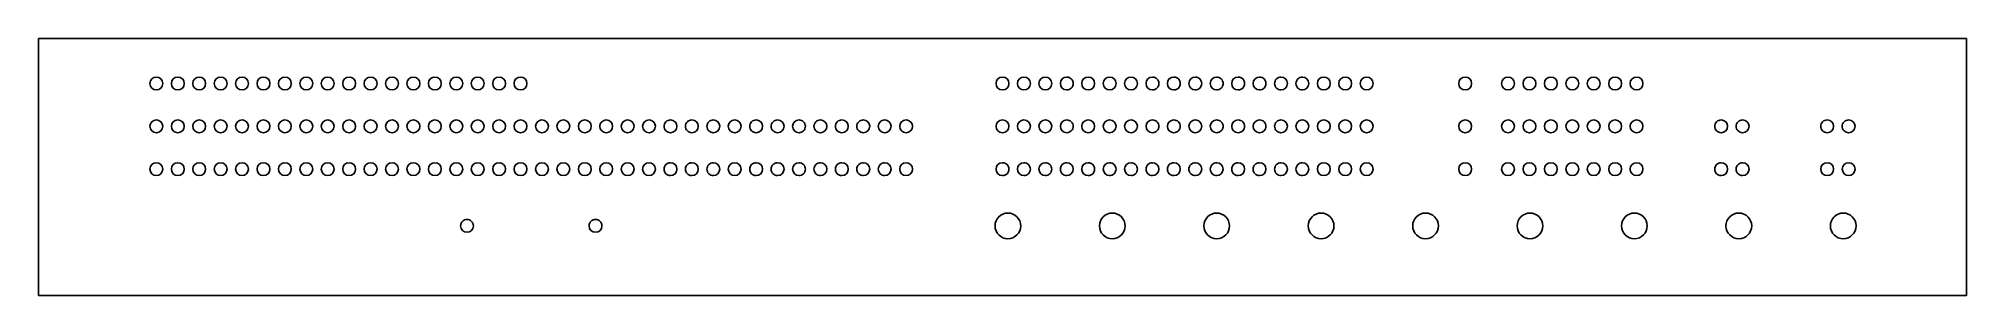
# Model space of a CAD drawing. Extents: x 0 to 900, y 0 to 120.
import ezdxf

# ---------------------------------------------------------------- set-up
doc = ezdxf.new("R2010")
doc.units = 0
doc.layers.add('Layer_1', color=7, linetype='CONTINUOUS')

msp = doc.modelspace()

# ---------------------------------------------------------------- linework, layer by layer
at = {"layer": 'Layer_1', "color": 7}
for points in [[(0.000008, 120.000003), (899.999986, 120.000003), (899.999986, 0.000006), (0.000008, 0.000006), (0.000008, 120.000003)], [(57.999997, 98.999991), (57.999997, 98.999991)], [(67.999999, 98.999991), (67.999999, 98.999991)], [(78.000005, 98.999991), (78.000005, 98.999991)], [(87.999996, 98.999991), (87.999996, 98.999991)], [(98.000007, 98.999991), (98.000007, 98.999991)], [(107.999998, 98.999991), (107.999998, 98.999991)], [(118.00001, 98.999991), (118.00001, 98.999991)], [(128.000001, 98.999991), (128.000001, 98.999991)], [(138.000012, 98.999991), (138.000012, 98.999991)], [(148.000003, 98.999991), (148.000003, 98.999991)], [(158.000014, 98.999991), (158.000014, 98.999991)], [(168.000005, 98.999991), (168.000005, 98.999991)], [(178.000017, 98.999991), (178.000017, 98.999991)], [(188.000008, 98.999991), (188.000008, 98.999991)], [(198.000019, 98.999991), (198.000019, 98.999991)], [(208.00001, 98.999991), (208.00001, 98.999991)], [(218.000021, 98.999991), (218.000021, 98.999991)], [(228.000029, 98.999991), (228.000029, 98.999991)], [(452.999912, 98.999991), (452.999912, 98.999991)], [(462.999921, 98.999991), (462.999921, 98.999991)], [(472.999929, 98.999991), (472.999929, 98.999991)], [(482.999965, 98.999991), (482.999965, 98.999991)], [(492.999917, 98.999991), (492.999917, 98.999991)], [(502.999925, 98.999991), (502.999925, 98.999991)], [(512.999934, 98.999991), (512.999934, 98.999991)], [(522.99997, 98.999991), (522.99997, 98.999991)], [(532.999978, 98.999991), (532.999978, 98.999991)], [(542.999986, 98.999991), (542.999986, 98.999991)], [(552.999995, 98.999991), (552.999995, 98.999991)], [(562.999975, 98.999991), (562.999975, 98.999991)], [(572.999983, 98.999991), (572.999983, 98.999991)], [(583.000019, 98.999991), (583.000019, 98.999991)], [(593.000028, 98.999991), (593.000028, 98.999991)], [(603.000036, 98.999991), (603.000036, 98.999991)], [(613.000044, 98.999991), (613.000044, 98.999991)], [(623.000052, 98.999991), (623.000052, 98.999991)], [(668.999932, 98.999991), (668.999932, 98.999991)], [(688.999948, 98.999991), (688.999948, 98.999991)], [(698.999957, 98.999991), (698.999957, 98.999991)], [(708.999965, 98.999991), (708.999965, 98.999991)], [(718.999973, 98.999991), (718.999973, 98.999991)], [(728.999981, 98.999991), (728.999981, 98.999991)], [(738.99999, 98.999991), (738.99999, 98.999991)], [(748.999998, 98.999991), (748.999998, 98.999991)], [(57.999997, 78.999989), (57.999997, 78.999989)], [(67.999999, 78.999989), (67.999999, 78.999989)], [(78.000005, 78.999989), (78.000005, 78.999989)], [(87.999996, 78.999989), (87.999996, 78.999989)], [(98.000007, 78.999989), (98.000007, 78.999989)], [(107.999998, 78.999989), (107.999998, 78.999989)], [(118.00001, 78.999989), (118.00001, 78.999989)], [(128.000001, 78.999989), (128.000001, 78.999989)], [(138.000012, 78.999989), (138.000012, 78.999989)], [(148.000003, 78.999989), (148.000003, 78.999989)], [(158.000014, 78.999989), (158.000014, 78.999989)], [(168.000005, 78.999989), (168.000005, 78.999989)], [(178.000017, 78.999989), (178.000017, 78.999989)], [(188.000008, 78.999989), (188.000008, 78.999989)], [(198.000019, 78.999989), (198.000019, 78.999989)], [(208.00001, 78.999989), (208.00001, 78.999989)], [(218.000021, 78.999989), (218.000021, 78.999989)], [(228.000029, 78.999989), (228.000029, 78.999989)], [(238.00004, 78.999989), (238.00004, 78.999989)], [(248.000049, 78.999989), (248.000049, 78.999989)], [(258.000043, 78.999989), (258.000043, 78.999989)], [(268.000051, 78.999989), (268.000051, 78.999989)], [(278.000045, 78.999989), (278.000045, 78.999989)], [(288.000045, 78.999989), (288.000045, 78.999989)], [(298.000053, 78.999989), (298.000053, 78.999989)], [(308.000061, 78.999989), (308.000061, 78.999989)], [(318.00007, 78.999989), (318.00007, 78.999989)], [(328.000078, 78.999989), (328.000078, 78.999989)], [(338.000058, 78.999989), (338.000058, 78.999989)], [(348.000066, 78.999989), (348.000066, 78.999989)], [(358.000046, 78.999989), (358.000046, 78.999989)], [(368.000054, 78.999989), (368.000054, 78.999989)], [(378.000062, 78.999989), (378.000062, 78.999989)], [(388.000071, 78.999989), (388.000071, 78.999989)], [(398.000079, 78.999989), (398.000079, 78.999989)], [(408.000087, 78.999989), (408.000087, 78.999989)], [(452.999912, 78.999989), (452.999912, 78.999989)], [(462.999921, 78.999989), (462.999921, 78.999989)], [(472.999929, 78.999989), (472.999929, 78.999989)], [(482.999965, 78.999989), (482.999965, 78.999989)], [(492.999917, 78.999989), (492.999917, 78.999989)], [(502.999925, 78.999989), (502.999925, 78.999989)], [(512.999934, 78.999989), (512.999934, 78.999989)], [(522.99997, 78.999989), (522.99997, 78.999989)], [(532.999978, 78.999989), (532.999978, 78.999989)], [(542.999986, 78.999989), (542.999986, 78.999989)], [(552.999995, 78.999989), (552.999995, 78.999989)], [(562.999975, 78.999989), (562.999975, 78.999989)], [(572.999983, 78.999989), (572.999983, 78.999989)], [(583.000019, 78.999989), (583.000019, 78.999989)], [(593.000028, 78.999989), (593.000028, 78.999989)], [(603.000036, 78.999989), (603.000036, 78.999989)], [(613.000044, 78.999989), (613.000044, 78.999989)], [(623.000052, 78.999989), (623.000052, 78.999989)], [(668.999932, 78.999989), (668.999932, 78.999989)], [(688.999948, 78.999989), (688.999948, 78.999989)], [(698.999957, 78.999989), (698.999957, 78.999989)], [(708.999965, 78.999989), (708.999965, 78.999989)], [(718.999973, 78.999989), (718.999973, 78.999989)], [(728.999981, 78.999989), (728.999981, 78.999989)], [(738.99999, 78.999989), (738.99999, 78.999989)], [(748.999998, 78.999989), (748.999998, 78.999989)], [(788.493075, 78.999989), (788.493075, 78.999989)], [(798.493083, 78.999989), (798.493083, 78.999989)], [(837.986076, 78.999989), (837.986076, 78.999989)], [(847.986084, 78.999989), (847.986084, 78.999989)], [(57.999997, 58.999987), (57.999997, 58.999987)], [(67.999999, 58.999987), (67.999999, 58.999987)], [(78.000005, 58.999987), (78.000005, 58.999987)], [(87.999996, 58.999987), (87.999996, 58.999987)], [(98.000007, 58.999987), (98.000007, 58.999987)], [(107.999998, 58.999987), (107.999998, 58.999987)], [(118.00001, 58.999987), (118.00001, 58.999987)], [(128.000001, 58.999987), (128.000001, 58.999987)], [(138.000012, 58.999987), (138.000012, 58.999987)], [(148.000003, 58.999987), (148.000003, 58.999987)], [(158.000014, 58.999987), (158.000014, 58.999987)], [(168.000005, 58.999987), (168.000005, 58.999987)], [(178.000017, 58.999987), (178.000017, 58.999987)], [(188.000008, 58.999987), (188.000008, 58.999987)], [(198.000019, 58.999987), (198.000019, 58.999987)], [(208.00001, 58.999987), (208.00001, 58.999987)], [(218.000021, 58.999987), (218.000021, 58.999987)], [(228.000029, 58.999987), (228.000029, 58.999987)], [(238.00004, 58.999987), (238.00004, 58.999987)], [(248.000049, 58.999987), (248.000049, 58.999987)], [(258.000043, 58.999987), (258.000043, 58.999987)], [(268.000051, 58.999987), (268.000051, 58.999987)], [(278.000045, 58.999987), (278.000045, 58.999987)], [(288.000045, 58.999987), (288.000045, 58.999987)], [(298.000053, 58.999987), (298.000053, 58.999987)], [(308.000061, 58.999987), (308.000061, 58.999987)], [(318.00007, 58.999987), (318.00007, 58.999987)], [(328.000078, 58.999987), (328.000078, 58.999987)], [(338.000058, 58.999987), (338.000058, 58.999987)], [(348.000066, 58.999987), (348.000066, 58.999987)], [(358.000046, 58.999987), (358.000046, 58.999987)], [(368.000054, 58.999987), (368.000054, 58.999987)], [(378.000062, 58.999987), (378.000062, 58.999987)], [(388.000071, 58.999987), (388.000071, 58.999987)], [(398.000079, 58.999987), (398.000079, 58.999987)], [(408.000087, 58.999987), (408.000087, 58.999987)], [(452.999969, 58.999987), (452.999969, 58.999987)], [(462.999977, 58.999987), (462.999977, 58.999987)], [(472.999985, 58.999987), (472.999985, 58.999987)], [(482.999994, 58.999987), (482.999994, 58.999987)], [(492.999974, 58.999987), (492.999974, 58.999987)], [(502.999982, 58.999987), (502.999982, 58.999987)], [(512.99999, 58.999987), (512.99999, 58.999987)], [(522.999998, 58.999987), (522.999998, 58.999987)], [(533.000006, 58.999987), (533.000006, 58.999987)], [(543.000015, 58.999987), (543.000015, 58.999987)], [(553.000023, 58.999987), (553.000023, 58.999987)], [(563.000003, 58.999987), (563.000003, 58.999987)], [(573.000011, 58.999987), (573.000011, 58.999987)], [(583.000019, 58.999987), (583.000019, 58.999987)], [(593.000028, 58.999987), (593.000028, 58.999987)], [(603.000036, 58.999987), (603.000036, 58.999987)], [(613.000044, 58.999987), (613.000044, 58.999987)], [(623.000052, 58.999987), (623.000052, 58.999987)], [(668.999932, 58.999987), (668.999932, 58.999987)], [(688.999948, 58.999987), (688.999948, 58.999987)], [(698.999957, 58.999987), (698.999957, 58.999987)], [(708.999965, 58.999987), (708.999965, 58.999987)], [(718.999973, 58.999987), (718.999973, 58.999987)], [(728.999981, 58.999987), (728.999981, 58.999987)], [(738.99999, 58.999987), (738.99999, 58.999987)], [(748.999998, 58.999987), (748.999998, 58.999987)], [(788.493075, 58.999987), (788.493075, 58.999987)], [(798.493083, 58.999987), (798.493083, 58.999987)], [(837.986132, 58.999987), (837.986132, 58.999987)], [(847.98614, 58.999987), (847.98614, 58.999987)], [(202.999989, 32.494282), (202.999989, 32.494282)], [(262.999996, 32.494282), (262.999996, 32.494282)], [(458.5, 32.494282), (458.5, 32.494282)], [(507.248273, 32.494282), (507.248273, 32.494282)], [(555.996546, 32.494282), (555.996546, 32.494282)], [(604.74479, 32.494282), (604.74479, 32.494282)], [(653.493006, 32.494282), (653.493006, 32.494282)], [(702.241251, 32.494282), (702.241251, 32.494282)], [(750.989552, 32.494282), (750.989552, 32.494282)], [(799.737796, 32.494282), (799.737796, 32.494282)], [(848.48604, 32.494282), (848.48604, 32.494282)]]:
    msp.add_lwpolyline(points, close=True, dxfattribs=at)
for points in [[(51.999998, 98.999991), (51.999998, 100.656845), (53.343143, 101.999991), (54.999997, 101.999991)], [(54.999997, 101.999991), (56.656851, 101.999991), (57.999997, 100.656845), (57.999997, 98.999991)], [(62, 98.999991), (62, 100.656845), (63.343146, 101.999991), (65, 101.999991)], [(65, 101.999991), (66.656854, 101.999991), (67.999999, 100.656845), (67.999999, 98.999991)], [(72.000006, 98.999991), (72.000006, 100.656845), (73.343151, 101.999991), (75.000005, 101.999991)], [(75.000005, 101.999991), (76.656859, 101.999991), (78.000005, 100.656845), (78.000005, 98.999991)], [(81.999997, 98.999991), (81.999997, 100.656845), (83.343143, 101.999991), (84.999997, 101.999991)], [(84.999997, 101.999991), (86.65685, 101.999991), (87.999996, 100.656845), (87.999996, 98.999991)], [(92.000008, 98.999991), (92.000008, 100.656845), (93.343154, 101.999991), (95.000008, 101.999991)], [(95.000008, 101.999991), (96.656862, 101.999991), (98.000007, 100.656845), (98.000007, 98.999991)], [(101.999999, 98.999991), (101.999999, 100.656845), (103.343145, 101.999991), (104.999999, 101.999991)], [(104.999999, 101.999991), (106.656853, 101.999991), (107.999998, 100.656845), (107.999998, 98.999991)], [(112.00001, 98.999991), (112.00001, 100.656845), (113.343156, 101.999991), (115.00001, 101.999991)], [(115.00001, 101.999991), (116.656864, 101.999991), (118.000009, 100.656845), (118.00001, 98.999991)], [(122.000002, 98.999991), (122.000002, 100.656845), (123.343147, 101.999991), (125.000001, 101.999991)], [(125.000001, 101.999991), (126.656855, 101.999991), (128.000001, 100.656845), (128.000001, 98.999991)], [(132.000013, 98.999991), (132.000013, 100.656845), (133.343158, 101.999991), (135.000012, 101.999991)], [(135.000012, 101.999991), (136.656866, 101.999991), (138.000012, 100.656845), (138.000012, 98.999991)], [(142.000004, 98.999991), (142.000004, 100.656845), (143.34315, 101.999991), (145.000004, 101.999991)], [(145.000004, 101.999991), (146.656857, 101.999991), (148.000003, 100.656845), (148.000003, 98.999991)], [(152.000015, 98.999991), (152.000015, 100.656845), (153.343161, 101.999991), (155.000015, 101.999991)], [(155.000015, 101.999991), (156.656869, 101.999991), (158.000014, 100.656845), (158.000014, 98.999991)], [(162.000006, 98.999991), (162.000006, 100.656845), (163.343152, 101.999991), (165.000006, 101.999991)], [(165.000006, 101.999991), (166.65686, 101.999991), (168.000005, 100.656845), (168.000005, 98.999991)], [(172.000017, 98.999991), (172.000017, 100.656845), (173.343163, 101.999991), (175.000017, 101.999991)], [(175.000017, 101.999991), (176.656871, 101.999991), (178.000016, 100.656845), (178.000017, 98.999991)], [(182.000009, 98.999991), (182.000009, 100.656845), (183.343154, 101.999991), (185.000008, 101.999991)], [(185.000008, 101.999991), (186.656862, 101.999991), (188.000008, 100.656845), (188.000008, 98.999991)], [(192.00002, 98.999991), (192.00002, 100.656845), (193.343165, 101.999991), (195.000019, 101.999991)], [(195.000019, 101.999991), (196.656873, 101.999991), (198.000019, 100.656845), (198.000019, 98.999991)], [(202.000011, 98.999991), (202.000011, 100.656845), (203.343157, 101.999991), (205.000011, 101.999991)], [(205.000011, 101.999991), (206.656864, 101.999991), (208.00001, 100.656845), (208.00001, 98.999991)], [(212.000022, 98.999991), (212.000022, 100.656845), (213.343168, 101.999991), (215.000022, 101.999991)], [(215.000022, 101.999991), (216.656876, 101.999991), (218.000021, 100.656845), (218.000021, 98.999991)], [(222.00003, 98.999991), (222.00003, 100.656845), (223.343176, 101.999991), (225.00003, 101.999991)], [(225.00003, 101.999991), (226.656884, 101.999991), (228.000029, 100.656845), (228.000029, 98.999991)], [(446.999924, 98.999991), (446.999925, 100.656843), (448.343067, 101.999988), (449.999918, 101.999991)], [(449.999918, 101.999991), (451.65677, 101.999988), (452.999912, 100.656843), (452.999912, 98.999991)], [(456.999933, 98.999991), (456.999933, 100.656843), (458.343075, 101.999988), (459.999927, 101.999991)], [(459.999927, 101.999991), (461.656778, 101.999988), (462.999921, 100.656843), (462.999921, 98.999991)], [(466.999941, 98.999991), (466.999941, 100.656843), (468.343083, 101.999988), (469.999935, 101.999991)], [(469.999935, 101.999991), (471.656787, 101.999988), (472.999929, 100.656843), (472.999929, 98.999991)], [(476.999949, 98.999991), (476.999949, 100.656843), (478.343091, 101.999988), (479.999943, 101.999991)], [(479.999943, 101.999991), (480.795596, 101.999997), (481.558664, 101.683929), (482.121278, 101.121319)], [(482.121278, 101.121319), (482.683892, 100.558709), (482.999965, 99.795644), (482.999965, 98.999991)], [(486.999929, 98.999991), (486.999929, 100.656843), (488.343071, 101.999988), (489.999923, 101.999991)], [(489.999923, 101.999991), (491.656775, 101.999988), (492.999917, 100.656843), (492.999917, 98.999991)], [(496.999937, 98.999991), (496.999937, 100.656843), (498.34308, 101.999988), (499.999931, 101.999991)], [(499.999931, 101.999991), (501.656783, 101.999988), (502.999925, 100.656843), (502.999925, 98.999991)], [(506.999946, 98.999991), (506.999946, 100.656843), (508.343088, 101.999988), (509.99994, 101.999991)], [(509.99994, 101.999991), (511.656791, 101.999988), (512.999933, 100.656843), (512.999934, 98.999991)], [(516.999954, 98.999991), (516.999954, 100.656843), (518.343096, 101.999988), (519.999948, 101.999991)], [(519.999948, 101.999991), (520.795601, 101.999997), (521.558668, 101.683929), (522.121282, 101.121319)], [(522.121282, 101.121319), (522.683896, 100.558709), (522.99997, 99.795644), (522.99997, 98.999991)], [(526.999962, 98.999991), (526.999962, 100.656843), (528.343104, 101.999988), (529.999956, 101.999991)], [(529.999956, 101.999991), (530.795609, 101.999997), (531.558677, 101.683929), (532.121291, 101.121319)], [(532.121291, 101.121319), (532.683905, 100.558709), (532.999978, 99.795644), (532.999978, 98.999991)], [(536.99997, 98.999991), (536.99997, 100.656843), (538.343112, 101.999988), (539.999964, 101.999991)], [(539.999964, 101.999991), (540.795617, 101.999997), (541.558685, 101.683929), (542.121299, 101.121319)], [(542.121299, 101.121319), (542.683913, 100.558709), (542.999986, 99.795644), (542.999986, 98.999991)], [(546.999978, 98.999991), (546.999979, 100.656843), (548.343121, 101.999988), (549.999972, 101.999991)], [(549.999972, 101.999991), (550.795626, 101.999997), (551.558693, 101.683929), (552.121307, 101.121319)], [(552.121307, 101.121319), (552.683921, 100.558709), (552.999995, 99.795644), (552.999995, 98.999991)], [(556.999958, 98.999991), (556.999959, 100.656843), (558.343101, 101.999988), (559.999952, 101.999991)], [(559.999952, 101.999991), (560.795606, 101.999997), (561.558673, 101.683929), (562.121287, 101.121319)], [(562.121287, 101.121319), (562.683901, 100.558709), (562.999975, 99.795644), (562.999975, 98.999991)], [(566.999967, 98.999991), (566.999967, 100.656843), (568.343109, 101.999988), (569.999961, 101.999991)], [(569.999961, 101.999991), (570.795614, 101.999997), (571.558681, 101.683929), (572.121295, 101.121319)], [(572.121295, 101.121319), (572.683909, 100.558709), (572.999983, 99.795644), (572.999983, 98.999991)], [(577.000003, 98.999991), (577.000003, 99.795644), (577.316077, 100.558709), (577.878691, 101.121319)], [(577.878691, 101.121319), (578.441305, 101.683929), (579.204372, 101.999997), (580.000025, 101.999991)], [(580.000025, 101.999991), (581.656877, 101.999988), (583.000019, 100.656843), (583.000019, 98.999991)], [(587.000011, 98.999991), (587.000011, 99.795644), (587.316085, 100.558709), (587.878699, 101.121319)], [(587.878699, 101.121319), (588.441313, 101.683929), (589.20438, 101.999997), (590.000034, 101.999991)], [(590.000034, 101.999991), (591.656885, 101.999988), (593.000027, 100.656843), (593.000028, 98.999991)], [(597.000048, 98.999991), (597.000048, 100.656843), (598.34319, 101.999988), (600.000042, 101.999991)], [(600.000042, 101.999991), (601.656894, 101.999988), (603.000036, 100.656843), (603.000036, 98.999991)], [(607.000056, 98.999991), (607.000056, 100.656843), (608.343198, 101.999988), (610.00005, 101.999991)], [(610.00005, 101.999991), (611.656902, 101.999988), (613.000044, 100.656843), (613.000044, 98.999991)], [(617.000064, 98.999991), (617.000064, 100.656843), (618.343206, 101.999988), (620.000058, 101.999991)], [(620.000058, 101.999991), (621.65691, 101.999988), (623.000052, 100.656843), (623.000052, 98.999991)], [(662.999944, 98.999991), (662.999944, 100.656843), (664.343086, 101.999988), (665.999938, 101.999991)], [(665.999938, 101.999991), (667.65679, 101.999988), (668.999932, 100.656843), (668.999932, 98.999991)], [(682.99996, 98.999991), (682.999961, 100.656843), (684.343103, 101.999988), (685.999954, 101.999991)], [(685.999954, 101.999991), (687.656806, 101.999988), (688.999948, 100.656843), (688.999948, 98.999991)], [(692.999969, 98.999991), (692.999969, 100.656843), (694.343111, 101.999988), (695.999963, 101.999991)], [(695.999963, 101.999991), (697.656814, 101.999988), (698.999957, 100.656843), (698.999957, 98.999991)], [(702.999977, 98.999991), (702.999977, 100.656843), (704.343119, 101.999988), (705.999971, 101.999991)], [(705.999971, 101.999991), (707.656823, 101.999988), (708.999965, 100.656843), (708.999965, 98.999991)], [(712.999985, 98.999991), (712.999985, 100.656843), (714.343127, 101.999988), (715.999979, 101.999991)], [(715.999979, 101.999991), (717.656831, 101.999988), (718.999973, 100.656843), (718.999973, 98.999991)], [(722.999993, 98.999991), (722.999993, 100.656843), (724.343136, 101.999988), (725.999987, 101.999991)], [(725.999987, 101.999991), (727.656839, 101.999988), (728.999981, 100.656843), (728.999981, 98.999991)], [(733.000002, 98.999991), (733.000002, 100.656843), (734.343144, 101.999988), (735.999996, 101.999991)], [(735.999996, 101.999991), (737.656847, 101.999988), (738.999989, 100.656843), (738.99999, 98.999991)], [(743.00001, 98.999991), (743.00001, 100.656843), (744.343152, 101.999988), (746.000004, 101.999991)], [(746.000004, 101.999991), (747.656856, 101.999988), (748.999998, 100.656843), (748.999998, 98.999991)], [(54.999997, 95.999992), (53.343143, 95.999992), (51.999998, 97.343137), (51.999998, 98.999991)], [(57.999997, 98.999991), (57.999997, 97.343137), (56.656851, 95.999992), (54.999997, 95.999992)], [(65, 95.999992), (63.343146, 95.999992), (62, 97.343137), (62, 98.999991)], [(67.999999, 98.999991), (67.999999, 97.343137), (66.656854, 95.999992), (65, 95.999992)], [(75.000005, 95.999992), (73.343151, 95.999992), (72.000006, 97.343137), (72.000006, 98.999991)], [(78.000005, 98.999991), (78.000005, 97.343137), (76.656859, 95.999992), (75.000005, 95.999992)], [(84.999997, 95.999992), (83.343143, 95.999992), (81.999997, 97.343137), (81.999997, 98.999991)], [(87.999996, 98.999991), (87.999996, 97.343137), (86.65685, 95.999992), (84.999997, 95.999992)], [(95.000008, 95.999992), (93.343154, 95.999992), (92.000008, 97.343137), (92.000008, 98.999991)], [(98.000007, 98.999991), (98.000007, 97.343137), (96.656862, 95.999992), (95.000008, 95.999992)], [(104.999999, 95.999992), (103.343145, 95.999992), (101.999999, 97.343137), (101.999999, 98.999991)], [(107.999998, 98.999991), (107.999998, 97.343137), (106.656853, 95.999992), (104.999999, 95.999992)], [(115.00001, 95.999992), (113.343156, 95.999992), (112.00001, 97.343137), (112.00001, 98.999991)], [(118.00001, 98.999991), (118.000009, 97.343137), (116.656864, 95.999992), (115.00001, 95.999992)], [(125.000001, 95.999992), (123.343147, 95.999992), (122.000002, 97.343137), (122.000002, 98.999991)], [(128.000001, 98.999991), (128.000001, 97.343137), (126.656855, 95.999992), (125.000001, 95.999992)], [(135.000012, 95.999992), (133.343158, 95.999992), (132.000013, 97.343137), (132.000013, 98.999991)], [(138.000012, 98.999991), (138.000012, 97.343137), (136.656866, 95.999992), (135.000012, 95.999992)], [(145.000004, 95.999992), (143.34315, 95.999992), (142.000004, 97.343137), (142.000004, 98.999991)], [(148.000003, 98.999991), (148.000003, 97.343137), (146.656857, 95.999992), (145.000004, 95.999992)], [(155.000015, 95.999992), (153.343161, 95.999992), (152.000015, 97.343137), (152.000015, 98.999991)], [(158.000014, 98.999991), (158.000014, 97.343137), (156.656869, 95.999992), (155.000015, 95.999992)], [(165.000006, 95.999992), (163.343152, 95.999992), (162.000006, 97.343137), (162.000006, 98.999991)], [(168.000005, 98.999991), (168.000005, 97.343137), (166.65686, 95.999992), (165.000006, 95.999992)], [(175.000017, 95.999992), (173.343163, 95.999992), (172.000017, 97.343137), (172.000017, 98.999991)], [(178.000017, 98.999991), (178.000016, 97.343137), (176.656871, 95.999992), (175.000017, 95.999992)], [(185.000008, 95.999992), (183.343154, 95.999992), (182.000009, 97.343137), (182.000009, 98.999991)], [(188.000008, 98.999991), (188.000008, 97.343137), (186.656862, 95.999992), (185.000008, 95.999992)], [(195.000019, 95.999992), (193.343165, 95.999992), (192.00002, 97.343137), (192.00002, 98.999991)], [(198.000019, 98.999991), (198.000019, 97.343137), (196.656873, 95.999992), (195.000019, 95.999992)], [(205.000011, 95.999992), (203.343157, 95.999992), (202.000011, 97.343137), (202.000011, 98.999991)], [(208.00001, 98.999991), (208.00001, 97.343137), (206.656864, 95.999992), (205.000011, 95.999992)], [(215.000022, 95.999992), (213.343168, 95.999992), (212.000022, 97.343137), (212.000022, 98.999991)], [(218.000021, 98.999991), (218.000021, 97.343137), (216.656876, 95.999992), (215.000022, 95.999992)], [(225.00003, 95.999992), (223.343176, 95.999992), (222.00003, 97.343137), (222.00003, 98.999991)], [(228.000029, 98.999991), (228.000029, 97.343137), (226.656884, 95.999992), (225.00003, 95.999992)], [(449.999918, 95.999992), (448.343067, 95.999995), (446.999925, 97.343139), (446.999924, 98.999991)], [(452.999912, 98.999991), (452.999912, 97.343139), (451.65677, 95.999995), (449.999918, 95.999992)], [(459.999927, 95.999992), (458.343075, 95.999995), (456.999933, 97.343139), (456.999933, 98.999991)], [(462.999921, 98.999991), (462.999921, 97.343139), (461.656778, 95.999995), (459.999927, 95.999992)], [(469.999935, 95.999992), (468.343083, 95.999995), (466.999941, 97.343139), (466.999941, 98.999991)], [(472.999929, 98.999991), (472.999929, 97.343139), (471.656787, 95.999995), (469.999935, 95.999992)], [(479.999943, 95.999992), (478.343091, 95.999995), (476.999949, 97.343139), (476.999949, 98.999991)], [(482.121278, 96.878663), (481.558664, 96.316054), (480.795596, 95.999986), (479.999943, 95.999992)], [(482.999965, 98.999991), (482.999965, 98.204338), (482.683892, 97.441273), (482.121278, 96.878663)], [(489.999923, 95.999992), (488.343071, 95.999995), (486.999929, 97.343139), (486.999929, 98.999991)], [(492.999917, 98.999991), (492.999917, 97.343139), (491.656775, 95.999995), (489.999923, 95.999992)], [(499.999931, 95.999992), (498.34308, 95.999995), (496.999937, 97.343139), (496.999937, 98.999991)], [(502.999925, 98.999991), (502.999925, 97.343139), (501.656783, 95.999995), (499.999931, 95.999992)], [(509.99994, 95.999992), (508.343088, 95.999995), (506.999946, 97.343139), (506.999946, 98.999991)], [(512.999934, 98.999991), (512.999933, 97.343139), (511.656791, 95.999995), (509.99994, 95.999992)], [(519.999948, 95.999992), (518.343096, 95.999995), (516.999954, 97.343139), (516.999954, 98.999991)], [(522.121282, 96.878663), (521.558668, 96.316054), (520.795601, 95.999986), (519.999948, 95.999992)], [(522.99997, 98.999991), (522.99997, 98.204338), (522.683896, 97.441273), (522.121282, 96.878663)], [(529.999956, 95.999992), (528.343104, 95.999995), (526.999962, 97.343139), (526.999962, 98.999991)], [(532.121291, 96.878663), (531.558677, 96.316054), (530.795609, 95.999986), (529.999956, 95.999992)], [(532.999978, 98.999991), (532.999978, 98.204338), (532.683905, 97.441273), (532.121291, 96.878663)], [(539.999964, 95.999992), (538.343112, 95.999995), (536.99997, 97.343139), (536.99997, 98.999991)], [(542.121299, 96.878663), (541.558685, 96.316054), (540.795617, 95.999986), (539.999964, 95.999992)], [(542.999986, 98.999991), (542.999986, 98.204338), (542.683913, 97.441273), (542.121299, 96.878663)], [(549.999972, 95.999992), (548.343121, 95.999995), (546.999979, 97.343139), (546.999978, 98.999991)], [(552.121307, 96.878663), (551.558693, 96.316054), (550.795626, 95.999986), (549.999972, 95.999992)], [(552.999995, 98.999991), (552.999995, 98.204338), (552.683921, 97.441273), (552.121307, 96.878663)], [(559.999952, 95.999992), (558.343101, 95.999995), (556.999959, 97.343139), (556.999958, 98.999991)], [(562.121287, 96.878663), (561.558673, 96.316054), (560.795606, 95.999986), (559.999952, 95.999992)], [(562.999975, 98.999991), (562.999975, 98.204338), (562.683901, 97.441273), (562.121287, 96.878663)], [(569.999961, 95.999992), (568.343109, 95.999995), (566.999967, 97.343139), (566.999967, 98.999991)], [(572.121295, 96.878663), (571.558681, 96.316054), (570.795614, 95.999986), (569.999961, 95.999992)], [(572.999983, 98.999991), (572.999983, 98.204338), (572.683909, 97.441273), (572.121295, 96.878663)], [(577.878691, 96.878663), (577.316077, 97.441273), (577.000003, 98.204338), (577.000003, 98.999991)], [(580.000025, 95.999992), (579.204372, 95.999986), (578.441305, 96.316054), (577.878691, 96.878663)], [(583.000019, 98.999991), (583.000019, 97.343139), (581.656877, 95.999995), (580.000025, 95.999992)], [(587.878699, 96.878663), (587.316085, 97.441273), (587.000011, 98.204338), (587.000011, 98.999991)], [(590.000034, 95.999992), (589.20438, 95.999986), (588.441313, 96.316054), (587.878699, 96.878663)], [(593.000028, 98.999991), (593.000027, 97.343139), (591.656885, 95.999995), (590.000034, 95.999992)], [(600.000042, 95.999992), (598.34319, 95.999995), (597.000048, 97.343139), (597.000048, 98.999991)], [(603.000036, 98.999991), (603.000036, 97.343139), (601.656894, 95.999995), (600.000042, 95.999992)], [(610.00005, 95.999992), (608.343198, 95.999995), (607.000056, 97.343139), (607.000056, 98.999991)], [(613.000044, 98.999991), (613.000044, 97.343139), (611.656902, 95.999995), (610.00005, 95.999992)], [(620.000058, 95.999992), (618.343206, 95.999995), (617.000064, 97.343139), (617.000064, 98.999991)], [(623.000052, 98.999991), (623.000052, 97.343139), (621.65691, 95.999995), (620.000058, 95.999992)], [(665.999938, 95.999992), (664.343086, 95.999995), (662.999944, 97.343139), (662.999944, 98.999991)], [(668.999932, 98.999991), (668.999932, 97.343139), (667.65679, 95.999995), (665.999938, 95.999992)], [(685.999954, 95.999992), (684.343103, 95.999995), (682.999961, 97.343139), (682.99996, 98.999991)], [(688.999948, 98.999991), (688.999948, 97.343139), (687.656806, 95.999995), (685.999954, 95.999992)], [(695.999963, 95.999992), (694.343111, 95.999995), (692.999969, 97.343139), (692.999969, 98.999991)], [(698.999957, 98.999991), (698.999957, 97.343139), (697.656814, 95.999995), (695.999963, 95.999992)], [(705.999971, 95.999992), (704.343119, 95.999995), (702.999977, 97.343139), (702.999977, 98.999991)], [(708.999965, 98.999991), (708.999965, 97.343139), (707.656823, 95.999995), (705.999971, 95.999992)], [(715.999979, 95.999992), (714.343127, 95.999995), (712.999985, 97.343139), (712.999985, 98.999991)], [(718.999973, 98.999991), (718.999973, 97.343139), (717.656831, 95.999995), (715.999979, 95.999992)], [(725.999987, 95.999992), (724.343136, 95.999995), (722.999993, 97.343139), (722.999993, 98.999991)], [(728.999981, 98.999991), (728.999981, 97.343139), (727.656839, 95.999995), (725.999987, 95.999992)], [(735.999996, 95.999992), (734.343144, 95.999995), (733.000002, 97.343139), (733.000002, 98.999991)], [(738.99999, 98.999991), (738.999989, 97.343139), (737.656847, 95.999995), (735.999996, 95.999992)], [(746.000004, 95.999992), (744.343152, 95.999995), (743.00001, 97.343139), (743.00001, 98.999991)], [(748.999998, 98.999991), (748.999998, 97.343139), (747.656856, 95.999995), (746.000004, 95.999992)], [(51.999998, 78.999989), (51.999998, 80.656843), (53.343143, 81.999988), (54.999997, 81.999989)], [(54.999997, 81.999989), (56.656851, 81.999988), (57.999997, 80.656843), (57.999997, 78.999989)], [(62, 78.999989), (62, 80.656843), (63.343146, 81.999988), (65, 81.999989)], [(65, 81.999989), (66.656854, 81.999988), (67.999999, 80.656843), (67.999999, 78.999989)], [(72.000006, 78.999989), (72.000006, 80.656843), (73.343151, 81.999988), (75.000005, 81.999989)], [(75.000005, 81.999989), (76.656859, 81.999988), (78.000005, 80.656843), (78.000005, 78.999989)], [(81.999997, 78.999989), (81.999997, 80.656843), (83.343143, 81.999988), (84.999997, 81.999989)], [(84.999997, 81.999989), (86.65685, 81.999988), (87.999996, 80.656843), (87.999996, 78.999989)], [(92.000008, 78.999989), (92.000008, 80.656843), (93.343154, 81.999988), (95.000008, 81.999989)], [(95.000008, 81.999989), (96.656862, 81.999988), (98.000007, 80.656843), (98.000007, 78.999989)], [(101.999999, 78.999989), (101.999999, 80.656843), (103.343145, 81.999988), (104.999999, 81.999989)], [(104.999999, 81.999989), (106.656853, 81.999988), (107.999998, 80.656843), (107.999998, 78.999989)], [(112.00001, 78.999989), (112.00001, 80.656843), (113.343156, 81.999988), (115.00001, 81.999989)], [(115.00001, 81.999989), (116.656864, 81.999988), (118.000009, 80.656843), (118.00001, 78.999989)], [(122.000002, 78.999989), (122.000002, 80.656843), (123.343147, 81.999988), (125.000001, 81.999989)], [(125.000001, 81.999989), (126.656855, 81.999988), (128.000001, 80.656843), (128.000001, 78.999989)], [(132.000013, 78.999989), (132.000013, 80.656843), (133.343158, 81.999988), (135.000012, 81.999989)], [(135.000012, 81.999989), (136.656866, 81.999988), (138.000012, 80.656843), (138.000012, 78.999989)], [(142.000004, 78.999989), (142.000004, 80.656843), (143.34315, 81.999988), (145.000004, 81.999989)], [(145.000004, 81.999989), (146.656857, 81.999988), (148.000003, 80.656843), (148.000003, 78.999989)], [(152.000015, 78.999989), (152.000015, 80.656843), (153.343161, 81.999988), (155.000015, 81.999989)], [(155.000015, 81.999989), (156.656869, 81.999988), (158.000014, 80.656843), (158.000014, 78.999989)], [(162.000006, 78.999989), (162.000006, 80.656843), (163.343152, 81.999988), (165.000006, 81.999989)], [(165.000006, 81.999989), (166.65686, 81.999988), (168.000005, 80.656843), (168.000005, 78.999989)], [(172.000017, 78.999989), (172.000017, 80.656843), (173.343163, 81.999988), (175.000017, 81.999989)], [(175.000017, 81.999989), (176.656871, 81.999988), (178.000016, 80.656843), (178.000017, 78.999989)], [(182.000009, 78.999989), (182.000009, 80.656843), (183.343154, 81.999988), (185.000008, 81.999989)], [(185.000008, 81.999989), (186.656862, 81.999988), (188.000008, 80.656843), (188.000008, 78.999989)], [(192.00002, 78.999989), (192.00002, 80.656843), (193.343165, 81.999988), (195.000019, 81.999989)], [(195.000019, 81.999989), (196.656873, 81.999988), (198.000019, 80.656843), (198.000019, 78.999989)], [(202.000011, 78.999989), (202.000011, 80.656843), (203.343157, 81.999988), (205.000011, 81.999989)], [(205.000011, 81.999989), (206.656864, 81.999988), (208.00001, 80.656843), (208.00001, 78.999989)], [(212.000022, 78.999989), (212.000022, 80.656843), (213.343168, 81.999988), (215.000022, 81.999989)], [(215.000022, 81.999989), (216.656876, 81.999988), (218.000021, 80.656843), (218.000021, 78.999989)], [(222.00003, 78.999989), (222.00003, 80.656843), (223.343176, 81.999988), (225.00003, 81.999989)], [(225.00003, 81.999989), (226.656884, 81.999988), (228.000029, 80.656843), (228.000029, 78.999989)], [(232.000041, 78.999989), (232.000041, 80.656843), (233.343187, 81.999988), (235.000041, 81.999989)], [(235.000041, 81.999989), (236.656895, 81.999988), (238.00004, 80.656843), (238.00004, 78.999989)], [(242.000049, 78.999989), (242.00005, 80.656843), (243.343195, 81.999988), (245.000049, 81.999989)], [(245.000049, 81.999989), (246.656903, 81.999988), (248.000049, 80.656843), (248.000049, 78.999989)], [(252.000044, 78.999989), (252.000044, 80.656843), (253.343189, 81.999988), (255.000043, 81.999989)], [(255.000043, 81.999989), (256.656897, 81.999988), (258.000043, 80.656843), (258.000043, 78.999989)], [(262.000052, 78.999989), (262.000052, 80.656843), (263.343197, 81.999988), (265.000051, 81.999989)], [(265.000051, 81.999989), (266.656905, 81.999988), (268.000051, 80.656843), (268.000051, 78.999989)], [(272.000046, 78.999989), (272.000046, 80.656843), (273.343192, 81.999988), (275.000045, 81.999989)], [(275.000045, 81.999989), (276.656899, 81.999988), (278.000045, 80.656843), (278.000045, 78.999989)], [(282.000054, 78.999989), (282.000054, 80.656842), (283.343198, 81.999987), (285.000051, 81.999989)], [(285.000051, 81.999989), (286.656903, 81.999985), (288.000045, 80.656841), (288.000045, 78.999989)], [(292.000037, 78.999989), (292.000037, 79.795642), (292.316111, 80.558707), (292.878725, 81.121317)], [(292.878725, 81.121317), (293.441338, 81.683927), (294.204406, 81.999994), (295.000059, 81.999989)], [(295.000059, 81.999989), (296.656911, 81.999985), (298.000053, 80.656841), (298.000053, 78.999989)], [(302.000045, 78.999989), (302.000045, 79.795642), (302.316119, 80.558707), (302.878733, 81.121317)], [(302.878733, 81.121317), (303.441347, 81.683927), (304.204414, 81.999994), (305.000067, 81.999989)], [(305.000067, 81.999989), (306.656919, 81.999985), (308.000061, 80.656841), (308.000061, 78.999989)], [(312.000053, 78.999989), (312.000053, 79.795642), (312.316127, 80.558707), (312.878741, 81.121317)], [(312.878741, 81.121317), (313.441355, 81.683927), (314.204422, 81.999994), (315.000076, 81.999989)], [(315.000076, 81.999989), (316.656927, 81.999985), (318.000069, 80.656841), (318.00007, 78.999989)], [(322.00009, 78.999989), (322.00009, 80.656841), (323.343232, 81.999985), (325.000084, 81.999989)], [(325.000084, 81.999989), (326.656936, 81.999985), (328.000078, 80.656841), (328.000078, 78.999989)], [(332.000042, 78.999989), (332.000042, 79.795642), (332.316115, 80.558707), (332.878729, 81.121317)], [(332.878729, 81.121317), (333.441343, 81.683927), (334.204411, 81.999994), (335.000064, 81.999989)], [(335.000064, 81.999989), (336.656916, 81.999985), (338.000058, 80.656841), (338.000058, 78.999989)], [(342.00005, 78.999989), (342.00005, 79.795642), (342.316123, 80.558707), (342.878737, 81.121317)], [(342.878737, 81.121317), (343.441351, 81.683927), (344.204419, 81.999994), (345.000072, 81.999989)], [(345.000072, 81.999989), (346.656924, 81.999985), (348.000066, 80.656841), (348.000066, 78.999989)], [(352.00003, 78.999989), (352.00003, 80.656841), (353.343172, 81.999985), (355.000024, 81.999989)], [(355.000024, 81.999989), (355.795677, 81.999994), (356.558744, 81.683927), (357.121358, 81.121317)], [(357.121358, 81.121317), (357.683972, 80.558707), (358.000046, 79.795642), (358.000046, 78.999989)], [(362.000038, 78.999989), (362.000038, 79.795642), (362.316112, 80.558707), (362.878726, 81.121317)], [(362.878726, 81.121317), (363.44134, 81.683927), (364.204407, 81.999994), (365.00006, 81.999989)], [(365.00006, 81.999989), (366.656912, 81.999985), (368.000054, 80.656841), (368.000054, 78.999989)], [(372.000046, 78.999989), (372.000046, 79.795642), (372.31612, 80.558707), (372.878734, 81.121317)], [(372.878734, 81.121317), (373.441348, 81.683927), (374.204415, 81.999994), (375.000068, 81.999989)], [(375.000068, 81.999989), (376.65692, 81.999985), (378.000062, 80.656841), (378.000062, 78.999989)], [(382.000054, 78.999989), (382.000055, 79.795642), (382.316128, 80.558707), (382.878742, 81.121317)], [(382.878742, 81.121317), (383.441356, 81.683927), (384.204423, 81.999994), (385.000077, 81.999989)], [(385.000077, 81.999989), (386.656928, 81.999985), (388.000071, 80.656841), (388.000071, 78.999989)], [(392.000063, 78.999989), (392.000063, 79.795642), (392.316136, 80.558707), (392.87875, 81.121317)], [(392.87875, 81.121317), (393.441364, 81.683927), (394.204432, 81.999994), (395.000085, 81.999989)], [(395.000085, 81.999989), (396.656937, 81.999985), (398.000079, 80.656841), (398.000079, 78.999989)], [(402.000099, 78.999989), (402.000099, 80.656841), (403.343241, 81.999985), (405.000093, 81.999989)], [(405.000093, 81.999989), (406.656945, 81.999985), (408.000087, 80.656841), (408.000087, 78.999989)], [(446.999924, 78.999989), (446.999925, 80.656841), (448.343067, 81.999985), (449.999918, 81.999989)], [(449.999918, 81.999989), (451.65677, 81.999985), (452.999912, 80.656841), (452.999912, 78.999989)], [(456.999933, 78.999989), (456.999933, 80.656841), (458.343075, 81.999985), (459.999927, 81.999989)], [(459.999927, 81.999989), (461.656778, 81.999985), (462.999921, 80.656841), (462.999921, 78.999989)], [(466.999941, 78.999989), (466.999941, 80.656841), (468.343083, 81.999985), (469.999935, 81.999989)], [(469.999935, 81.999989), (471.656787, 81.999985), (472.999929, 80.656841), (472.999929, 78.999989)], [(476.999949, 78.999989), (476.999949, 80.656841), (478.343091, 81.999985), (479.999943, 81.999989)], [(479.999943, 81.999989), (480.795596, 81.999994), (481.558664, 81.683927), (482.121278, 81.121317)], [(482.121278, 81.121317), (482.683892, 80.558707), (482.999965, 79.795642), (482.999965, 78.999989)], [(486.999929, 78.999989), (486.999929, 80.656841), (488.343071, 81.999985), (489.999923, 81.999989)], [(489.999923, 81.999989), (491.656775, 81.999985), (492.999917, 80.656841), (492.999917, 78.999989)], [(496.999937, 78.999989), (496.999937, 80.656841), (498.34308, 81.999985), (499.999931, 81.999989)], [(499.999931, 81.999989), (501.656783, 81.999985), (502.999925, 80.656841), (502.999925, 78.999989)], [(506.999946, 78.999989), (506.999946, 80.656841), (508.343088, 81.999985), (509.99994, 81.999989)], [(509.99994, 81.999989), (511.656791, 81.999985), (512.999933, 80.656841), (512.999934, 78.999989)], [(516.999954, 78.999989), (516.999954, 80.656841), (518.343096, 81.999985), (519.999948, 81.999989)], [(519.999948, 81.999989), (520.795601, 81.999994), (521.558668, 81.683927), (522.121282, 81.121317)], [(522.121282, 81.121317), (522.683896, 80.558707), (522.99997, 79.795642), (522.99997, 78.999989)], [(526.999962, 78.999989), (526.999962, 80.656841), (528.343104, 81.999985), (529.999956, 81.999989)], [(529.999956, 81.999989), (530.795609, 81.999994), (531.558677, 81.683927), (532.121291, 81.121317)], [(532.121291, 81.121317), (532.683905, 80.558707), (532.999978, 79.795642), (532.999978, 78.999989)], [(536.99997, 78.999989), (536.99997, 80.656841), (538.343112, 81.999985), (539.999964, 81.999989)], [(539.999964, 81.999989), (540.795617, 81.999994), (541.558685, 81.683927), (542.121299, 81.121317)], [(542.121299, 81.121317), (542.683913, 80.558707), (542.999986, 79.795642), (542.999986, 78.999989)], [(546.999978, 78.999989), (546.999979, 80.656841), (548.343121, 81.999985), (549.999972, 81.999989)], [(549.999972, 81.999989), (550.795626, 81.999994), (551.558693, 81.683927), (552.121307, 81.121317)], [(552.121307, 81.121317), (552.683921, 80.558707), (552.999995, 79.795642), (552.999995, 78.999989)], [(556.999958, 78.999989), (556.999959, 80.656841), (558.343101, 81.999985), (559.999952, 81.999989)], [(559.999952, 81.999989), (560.795606, 81.999994), (561.558673, 81.683927), (562.121287, 81.121317)], [(562.121287, 81.121317), (562.683901, 80.558707), (562.999975, 79.795642), (562.999975, 78.999989)], [(566.999967, 78.999989), (566.999967, 80.656841), (568.343109, 81.999985), (569.999961, 81.999989)], [(569.999961, 81.999989), (570.795614, 81.999994), (571.558681, 81.683927), (572.121295, 81.121317)], [(572.121295, 81.121317), (572.683909, 80.558707), (572.999983, 79.795642), (572.999983, 78.999989)], [(577.000003, 78.999989), (577.000003, 79.795642), (577.316077, 80.558707), (577.878691, 81.121317)], [(577.878691, 81.121317), (578.441305, 81.683927), (579.204372, 81.999994), (580.000025, 81.999989)], [(580.000025, 81.999989), (581.656877, 81.999985), (583.000019, 80.656841), (583.000019, 78.999989)], [(587.000011, 78.999989), (587.000011, 79.795642), (587.316085, 80.558707), (587.878699, 81.121317)], [(587.878699, 81.121317), (588.441313, 81.683927), (589.20438, 81.999994), (590.000034, 81.999989)], [(590.000034, 81.999989), (591.656885, 81.999985), (593.000027, 80.656841), (593.000028, 78.999989)], [(597.000048, 78.999989), (597.000048, 80.656841), (598.34319, 81.999985), (600.000042, 81.999989)], [(600.000042, 81.999989), (601.656894, 81.999985), (603.000036, 80.656841), (603.000036, 78.999989)], [(607.000056, 78.999989), (607.000056, 80.656841), (608.343198, 81.999985), (610.00005, 81.999989)], [(610.00005, 81.999989), (611.656902, 81.999985), (613.000044, 80.656841), (613.000044, 78.999989)], [(617.000064, 78.999989), (617.000064, 80.656841), (618.343206, 81.999985), (620.000058, 81.999989)], [(620.000058, 81.999989), (621.65691, 81.999985), (623.000052, 80.656841), (623.000052, 78.999989)], [(662.999944, 78.999989), (662.999944, 80.656841), (664.343086, 81.999985), (665.999938, 81.999989)], [(665.999938, 81.999989), (667.65679, 81.999985), (668.999932, 80.656841), (668.999932, 78.999989)], [(682.99996, 78.999989), (682.999961, 80.656841), (684.343103, 81.999985), (685.999954, 81.999989)], [(685.999954, 81.999989), (687.656806, 81.999985), (688.999948, 80.656841), (688.999948, 78.999989)], [(692.999969, 78.999989), (692.999969, 80.656841), (694.343111, 81.999985), (695.999963, 81.999989)], [(695.999963, 81.999989), (697.656814, 81.999985), (698.999957, 80.656841), (698.999957, 78.999989)], [(702.999977, 78.999989), (702.999977, 80.656841), (704.343119, 81.999985), (705.999971, 81.999989)], [(705.999971, 81.999989), (707.656823, 81.999985), (708.999965, 80.656841), (708.999965, 78.999989)], [(712.999985, 78.999989), (712.999985, 80.656841), (714.343127, 81.999985), (715.999979, 81.999989)], [(715.999979, 81.999989), (717.656831, 81.999985), (718.999973, 80.656841), (718.999973, 78.999989)], [(722.999993, 78.999989), (722.999993, 80.656841), (724.343136, 81.999985), (725.999987, 81.999989)], [(725.999987, 81.999989), (727.656839, 81.999985), (728.999981, 80.656841), (728.999981, 78.999989)], [(733.000002, 78.999989), (733.000002, 80.656841), (734.343144, 81.999985), (735.999996, 81.999989)], [(735.999996, 81.999989), (737.656847, 81.999985), (738.999989, 80.656841), (738.99999, 78.999989)], [(743.00001, 78.999989), (743.00001, 80.656841), (744.343152, 81.999985), (746.000004, 81.999989)], [(746.000004, 81.999989), (747.656856, 81.999985), (748.999998, 80.656841), (748.999998, 78.999989)], [(782.493059, 78.999989), (782.493059, 79.795642), (782.809132, 80.558707), (783.371746, 81.121317)], [(783.371746, 81.121317), (783.93436, 81.683927), (784.697428, 81.999994), (785.493081, 81.999989)], [(785.493081, 81.999989), (787.149933, 81.999985), (788.493075, 80.656841), (788.493075, 78.999989)], [(792.493067, 78.999989), (792.493067, 79.795642), (792.809141, 80.558707), (793.371755, 81.121317)], [(793.371755, 81.121317), (793.934368, 81.683927), (794.697436, 81.999994), (795.493089, 81.999989)], [(795.493089, 81.999989), (797.149941, 81.999985), (798.493083, 80.656841), (798.493083, 78.999989)], [(831.986059, 78.999989), (831.986059, 79.795642), (832.302133, 80.558707), (832.864747, 81.121317)], [(832.864747, 81.121317), (833.427361, 81.683927), (834.190428, 81.999994), (834.986082, 81.999989)], [(834.986082, 81.999989), (836.642933, 81.999985), (837.986075, 80.656841), (837.986076, 78.999989)], [(841.986068, 78.999989), (841.986068, 79.795642), (842.302141, 80.558707), (842.864755, 81.121317)], [(842.864755, 81.121317), (843.427369, 81.683927), (844.190437, 81.999994), (844.98609, 81.999989)], [(844.98609, 81.999989), (846.642942, 81.999985), (847.986084, 80.656841), (847.986084, 78.999989)], [(54.999997, 75.999989), (53.343143, 75.999989), (51.999998, 77.343135), (51.999998, 78.999989)], [(57.999997, 78.999989), (57.999997, 77.343135), (56.656851, 75.999989), (54.999997, 75.999989)], [(65, 75.999989), (63.343146, 75.999989), (62, 77.343135), (62, 78.999989)], [(67.999999, 78.999989), (67.999999, 77.343135), (66.656854, 75.999989), (65, 75.999989)], [(75.000005, 75.999989), (73.343151, 75.999989), (72.000006, 77.343135), (72.000006, 78.999989)], [(78.000005, 78.999989), (78.000005, 77.343135), (76.656859, 75.999989), (75.000005, 75.999989)], [(84.999997, 75.999989), (83.343143, 75.999989), (81.999997, 77.343135), (81.999997, 78.999989)], [(87.999996, 78.999989), (87.999996, 77.343135), (86.65685, 75.999989), (84.999997, 75.999989)], [(95.000008, 75.999989), (93.343154, 75.999989), (92.000008, 77.343135), (92.000008, 78.999989)], [(98.000007, 78.999989), (98.000007, 77.343135), (96.656862, 75.999989), (95.000008, 75.999989)], [(104.999999, 75.999989), (103.343145, 75.999989), (101.999999, 77.343135), (101.999999, 78.999989)], [(107.999998, 78.999989), (107.999998, 77.343135), (106.656853, 75.999989), (104.999999, 75.999989)], [(115.00001, 75.999989), (113.343156, 75.999989), (112.00001, 77.343135), (112.00001, 78.999989)], [(118.00001, 78.999989), (118.000009, 77.343135), (116.656864, 75.999989), (115.00001, 75.999989)], [(125.000001, 75.999989), (123.343147, 75.999989), (122.000002, 77.343135), (122.000002, 78.999989)], [(128.000001, 78.999989), (128.000001, 77.343135), (126.656855, 75.999989), (125.000001, 75.999989)], [(135.000012, 75.999989), (133.343158, 75.999989), (132.000013, 77.343135), (132.000013, 78.999989)], [(138.000012, 78.999989), (138.000012, 77.343135), (136.656866, 75.999989), (135.000012, 75.999989)], [(145.000004, 75.999989), (143.34315, 75.999989), (142.000004, 77.343135), (142.000004, 78.999989)], [(148.000003, 78.999989), (148.000003, 77.343135), (146.656857, 75.999989), (145.000004, 75.999989)], [(155.000015, 75.999989), (153.343161, 75.999989), (152.000015, 77.343135), (152.000015, 78.999989)], [(158.000014, 78.999989), (158.000014, 77.343135), (156.656869, 75.999989), (155.000015, 75.999989)], [(165.000006, 75.999989), (163.343152, 75.999989), (162.000006, 77.343135), (162.000006, 78.999989)], [(168.000005, 78.999989), (168.000005, 77.343135), (166.65686, 75.999989), (165.000006, 75.999989)], [(175.000017, 75.999989), (173.343163, 75.999989), (172.000017, 77.343135), (172.000017, 78.999989)], [(178.000017, 78.999989), (178.000016, 77.343135), (176.656871, 75.999989), (175.000017, 75.999989)], [(185.000008, 75.999989), (183.343154, 75.999989), (182.000009, 77.343135), (182.000009, 78.999989)], [(188.000008, 78.999989), (188.000008, 77.343135), (186.656862, 75.999989), (185.000008, 75.999989)], [(195.000019, 75.999989), (193.343165, 75.999989), (192.00002, 77.343135), (192.00002, 78.999989)], [(198.000019, 78.999989), (198.000019, 77.343135), (196.656873, 75.999989), (195.000019, 75.999989)], [(205.000011, 75.999989), (203.343157, 75.999989), (202.000011, 77.343135), (202.000011, 78.999989)], [(208.00001, 78.999989), (208.00001, 77.343135), (206.656864, 75.999989), (205.000011, 75.999989)], [(215.000022, 75.999989), (213.343168, 75.999989), (212.000022, 77.343135), (212.000022, 78.999989)], [(218.000021, 78.999989), (218.000021, 77.343135), (216.656876, 75.999989), (215.000022, 75.999989)], [(225.00003, 75.999989), (223.343176, 75.999989), (222.00003, 77.343135), (222.00003, 78.999989)], [(228.000029, 78.999989), (228.000029, 77.343135), (226.656884, 75.999989), (225.00003, 75.999989)], [(235.000041, 75.999989), (233.343187, 75.999989), (232.000041, 77.343135), (232.000041, 78.999989)], [(238.00004, 78.999989), (238.00004, 77.343135), (236.656895, 75.999989), (235.000041, 75.999989)], [(245.000049, 75.999989), (243.343195, 75.999989), (242.00005, 77.343135), (242.000049, 78.999989)], [(248.000049, 78.999989), (248.000049, 77.343135), (246.656903, 75.999989), (245.000049, 75.999989)], [(255.000043, 75.999989), (253.343189, 75.999989), (252.000044, 77.343135), (252.000044, 78.999989)], [(258.000043, 78.999989), (258.000043, 77.343135), (256.656897, 75.999989), (255.000043, 75.999989)], [(265.000051, 75.999989), (263.343197, 75.999989), (262.000052, 77.343135), (262.000052, 78.999989)], [(268.000051, 78.999989), (268.000051, 77.343135), (266.656905, 75.999989), (265.000051, 75.999989)], [(275.000045, 75.999989), (273.343192, 75.999989), (272.000046, 77.343135), (272.000046, 78.999989)], [(278.000045, 78.999989), (278.000045, 77.343135), (276.656899, 75.999989), (275.000045, 75.999989)], [(285.000051, 75.999989), (283.343198, 75.999991), (282.000054, 77.343136), (282.000054, 78.999989)], [(288.000045, 78.999989), (288.000045, 77.343137), (286.656903, 75.999992), (285.000051, 75.999989)], [(292.878725, 76.878661), (292.316111, 77.441271), (292.000037, 78.204336), (292.000037, 78.999989)], [(295.000059, 75.999989), (294.204406, 75.999983), (293.441338, 76.316051), (292.878725, 76.878661)], [(298.000053, 78.999989), (298.000053, 77.343137), (296.656911, 75.999992), (295.000059, 75.999989)], [(302.878733, 76.878661), (302.316119, 77.441271), (302.000045, 78.204336), (302.000045, 78.999989)], [(305.000067, 75.999989), (304.204414, 75.999983), (303.441347, 76.316051), (302.878733, 76.878661)], [(308.000061, 78.999989), (308.000061, 77.343137), (306.656919, 75.999992), (305.000067, 75.999989)], [(312.878741, 76.878661), (312.316127, 77.441271), (312.000053, 78.204336), (312.000053, 78.999989)], [(315.000076, 75.999989), (314.204422, 75.999983), (313.441355, 76.316051), (312.878741, 76.878661)], [(318.00007, 78.999989), (318.000069, 77.343137), (316.656927, 75.999992), (315.000076, 75.999989)], [(325.000084, 75.999989), (323.343232, 75.999992), (322.00009, 77.343137), (322.00009, 78.999989)], [(328.000078, 78.999989), (328.000078, 77.343137), (326.656936, 75.999992), (325.000084, 75.999989)], [(332.878729, 76.878661), (332.316115, 77.441271), (332.000042, 78.204336), (332.000042, 78.999989)], [(335.000064, 75.999989), (334.204411, 75.999983), (333.441343, 76.316051), (332.878729, 76.878661)], [(338.000058, 78.999989), (338.000058, 77.343137), (336.656916, 75.999992), (335.000064, 75.999989)], [(342.878737, 76.878661), (342.316123, 77.441271), (342.00005, 78.204336), (342.00005, 78.999989)], [(345.000072, 75.999989), (344.204419, 75.999983), (343.441351, 76.316051), (342.878737, 76.878661)], [(348.000066, 78.999989), (348.000066, 77.343137), (346.656924, 75.999992), (345.000072, 75.999989)], [(355.000024, 75.999989), (353.343172, 75.999992), (352.00003, 77.343137), (352.00003, 78.999989)], [(357.121358, 76.878661), (356.558744, 76.316051), (355.795677, 75.999983), (355.000024, 75.999989)], [(358.000046, 78.999989), (358.000046, 78.204336), (357.683972, 77.441271), (357.121358, 76.878661)], [(362.878726, 76.878661), (362.316112, 77.441271), (362.000038, 78.204336), (362.000038, 78.999989)], [(365.00006, 75.999989), (364.204407, 75.999983), (363.44134, 76.316051), (362.878726, 76.878661)], [(368.000054, 78.999989), (368.000054, 77.343137), (366.656912, 75.999992), (365.00006, 75.999989)], [(372.878734, 76.878661), (372.31612, 77.441271), (372.000046, 78.204336), (372.000046, 78.999989)], [(375.000068, 75.999989), (374.204415, 75.999983), (373.441348, 76.316051), (372.878734, 76.878661)], [(378.000062, 78.999989), (378.000062, 77.343137), (376.65692, 75.999992), (375.000068, 75.999989)], [(382.878742, 76.878661), (382.316128, 77.441271), (382.000055, 78.204336), (382.000054, 78.999989)], [(385.000077, 75.999989), (384.204423, 75.999983), (383.441356, 76.316051), (382.878742, 76.878661)], [(388.000071, 78.999989), (388.000071, 77.343137), (386.656928, 75.999992), (385.000077, 75.999989)], [(392.87875, 76.878661), (392.316136, 77.441271), (392.000063, 78.204336), (392.000063, 78.999989)], [(395.000085, 75.999989), (394.204432, 75.999983), (393.441364, 76.316051), (392.87875, 76.878661)], [(398.000079, 78.999989), (398.000079, 77.343137), (396.656937, 75.999992), (395.000085, 75.999989)], [(405.000093, 75.999989), (403.343241, 75.999992), (402.000099, 77.343137), (402.000099, 78.999989)], [(408.000087, 78.999989), (408.000087, 77.343137), (406.656945, 75.999992), (405.000093, 75.999989)], [(449.999918, 75.999989), (448.343067, 75.999992), (446.999925, 77.343137), (446.999924, 78.999989)], [(452.999912, 78.999989), (452.999912, 77.343137), (451.65677, 75.999992), (449.999918, 75.999989)], [(459.999927, 75.999989), (458.343075, 75.999992), (456.999933, 77.343137), (456.999933, 78.999989)], [(462.999921, 78.999989), (462.999921, 77.343137), (461.656778, 75.999992), (459.999927, 75.999989)], [(469.999935, 75.999989), (468.343083, 75.999992), (466.999941, 77.343137), (466.999941, 78.999989)], [(472.999929, 78.999989), (472.999929, 77.343137), (471.656787, 75.999992), (469.999935, 75.999989)], [(479.999943, 75.999989), (478.343091, 75.999992), (476.999949, 77.343137), (476.999949, 78.999989)], [(482.121278, 76.878661), (481.558664, 76.316051), (480.795596, 75.999983), (479.999943, 75.999989)], [(482.999965, 78.999989), (482.999965, 78.204336), (482.683892, 77.441271), (482.121278, 76.878661)], [(489.999923, 75.999989), (488.343071, 75.999992), (486.999929, 77.343137), (486.999929, 78.999989)], [(492.999917, 78.999989), (492.999917, 77.343137), (491.656775, 75.999992), (489.999923, 75.999989)], [(499.999931, 75.999989), (498.34308, 75.999992), (496.999937, 77.343137), (496.999937, 78.999989)], [(502.999925, 78.999989), (502.999925, 77.343137), (501.656783, 75.999992), (499.999931, 75.999989)], [(509.99994, 75.999989), (508.343088, 75.999992), (506.999946, 77.343137), (506.999946, 78.999989)], [(512.999934, 78.999989), (512.999933, 77.343137), (511.656791, 75.999992), (509.99994, 75.999989)], [(519.999948, 75.999989), (518.343096, 75.999992), (516.999954, 77.343137), (516.999954, 78.999989)], [(522.121282, 76.878661), (521.558668, 76.316051), (520.795601, 75.999983), (519.999948, 75.999989)], [(522.99997, 78.999989), (522.99997, 78.204336), (522.683896, 77.441271), (522.121282, 76.878661)], [(529.999956, 75.999989), (528.343104, 75.999992), (526.999962, 77.343137), (526.999962, 78.999989)], [(532.121291, 76.878661), (531.558677, 76.316051), (530.795609, 75.999983), (529.999956, 75.999989)], [(532.999978, 78.999989), (532.999978, 78.204336), (532.683905, 77.441271), (532.121291, 76.878661)], [(539.999964, 75.999989), (538.343112, 75.999992), (536.99997, 77.343137), (536.99997, 78.999989)], [(542.121299, 76.878661), (541.558685, 76.316051), (540.795617, 75.999983), (539.999964, 75.999989)], [(542.999986, 78.999989), (542.999986, 78.204336), (542.683913, 77.441271), (542.121299, 76.878661)], [(549.999972, 75.999989), (548.343121, 75.999992), (546.999979, 77.343137), (546.999978, 78.999989)], [(552.121307, 76.878661), (551.558693, 76.316051), (550.795626, 75.999983), (549.999972, 75.999989)], [(552.999995, 78.999989), (552.999995, 78.204336), (552.683921, 77.441271), (552.121307, 76.878661)], [(559.999952, 75.999989), (558.343101, 75.999992), (556.999959, 77.343137), (556.999958, 78.999989)], [(562.121287, 76.878661), (561.558673, 76.316051), (560.795606, 75.999983), (559.999952, 75.999989)], [(562.999975, 78.999989), (562.999975, 78.204336), (562.683901, 77.441271), (562.121287, 76.878661)], [(569.999961, 75.999989), (568.343109, 75.999992), (566.999967, 77.343137), (566.999967, 78.999989)], [(572.121295, 76.878661), (571.558681, 76.316051), (570.795614, 75.999983), (569.999961, 75.999989)], [(572.999983, 78.999989), (572.999983, 78.204336), (572.683909, 77.441271), (572.121295, 76.878661)], [(577.878691, 76.878661), (577.316077, 77.441271), (577.000003, 78.204336), (577.000003, 78.999989)], [(580.000025, 75.999989), (579.204372, 75.999983), (578.441305, 76.316051), (577.878691, 76.878661)], [(583.000019, 78.999989), (583.000019, 77.343137), (581.656877, 75.999992), (580.000025, 75.999989)], [(587.878699, 76.878661), (587.316085, 77.441271), (587.000011, 78.204336), (587.000011, 78.999989)], [(590.000034, 75.999989), (589.20438, 75.999983), (588.441313, 76.316051), (587.878699, 76.878661)], [(593.000028, 78.999989), (593.000027, 77.343137), (591.656885, 75.999992), (590.000034, 75.999989)], [(600.000042, 75.999989), (598.34319, 75.999992), (597.000048, 77.343137), (597.000048, 78.999989)], [(603.000036, 78.999989), (603.000036, 77.343137), (601.656894, 75.999992), (600.000042, 75.999989)], [(610.00005, 75.999989), (608.343198, 75.999992), (607.000056, 77.343137), (607.000056, 78.999989)], [(613.000044, 78.999989), (613.000044, 77.343137), (611.656902, 75.999992), (610.00005, 75.999989)], [(620.000058, 75.999989), (618.343206, 75.999992), (617.000064, 77.343137), (617.000064, 78.999989)], [(623.000052, 78.999989), (623.000052, 77.343137), (621.65691, 75.999992), (620.000058, 75.999989)], [(665.999938, 75.999989), (664.343086, 75.999992), (662.999944, 77.343137), (662.999944, 78.999989)], [(668.999932, 78.999989), (668.999932, 77.343137), (667.65679, 75.999992), (665.999938, 75.999989)], [(685.999954, 75.999989), (684.343103, 75.999992), (682.999961, 77.343137), (682.99996, 78.999989)], [(688.999948, 78.999989), (688.999948, 77.343137), (687.656806, 75.999992), (685.999954, 75.999989)], [(695.999963, 75.999989), (694.343111, 75.999992), (692.999969, 77.343137), (692.999969, 78.999989)], [(698.999957, 78.999989), (698.999957, 77.343137), (697.656814, 75.999992), (695.999963, 75.999989)], [(705.999971, 75.999989), (704.343119, 75.999992), (702.999977, 77.343137), (702.999977, 78.999989)], [(708.999965, 78.999989), (708.999965, 77.343137), (707.656823, 75.999992), (705.999971, 75.999989)], [(715.999979, 75.999989), (714.343127, 75.999992), (712.999985, 77.343137), (712.999985, 78.999989)], [(718.999973, 78.999989), (718.999973, 77.343137), (717.656831, 75.999992), (715.999979, 75.999989)], [(725.999987, 75.999989), (724.343136, 75.999992), (722.999993, 77.343137), (722.999993, 78.999989)], [(728.999981, 78.999989), (728.999981, 77.343137), (727.656839, 75.999992), (725.999987, 75.999989)], [(735.999996, 75.999989), (734.343144, 75.999992), (733.000002, 77.343137), (733.000002, 78.999989)], [(738.99999, 78.999989), (738.999989, 77.343137), (737.656847, 75.999992), (735.999996, 75.999989)], [(746.000004, 75.999989), (744.343152, 75.999992), (743.00001, 77.343137), (743.00001, 78.999989)], [(748.999998, 78.999989), (748.999998, 77.343137), (747.656856, 75.999992), (746.000004, 75.999989)], [(783.371746, 76.878661), (782.809132, 77.441271), (782.493059, 78.204336), (782.493059, 78.999989)], [(785.493081, 75.999989), (784.697428, 75.999983), (783.93436, 76.316051), (783.371746, 76.878661)], [(788.493075, 78.999989), (788.493075, 77.343137), (787.149933, 75.999992), (785.493081, 75.999989)], [(793.371755, 76.878661), (792.809141, 77.441271), (792.493067, 78.204336), (792.493067, 78.999989)], [(795.493089, 75.999989), (794.697436, 75.999983), (793.934368, 76.316051), (793.371755, 76.878661)], [(798.493083, 78.999989), (798.493083, 77.343137), (797.149941, 75.999992), (795.493089, 75.999989)], [(832.864747, 76.878661), (832.302133, 77.441271), (831.986059, 78.204336), (831.986059, 78.999989)], [(834.986082, 75.999989), (834.190428, 75.999983), (833.427361, 76.316051), (832.864747, 76.878661)], [(837.986076, 78.999989), (837.986075, 77.343137), (836.642933, 75.999992), (834.986082, 75.999989)], [(842.864755, 76.878661), (842.302141, 77.441271), (841.986068, 78.204336), (841.986068, 78.999989)], [(844.98609, 75.999989), (844.190437, 75.999983), (843.427369, 76.316051), (842.864755, 76.878661)], [(847.986084, 78.999989), (847.986084, 77.343137), (846.642942, 75.999992), (844.98609, 75.999989)], [(51.999998, 58.999987), (51.999998, 60.656841), (53.343143, 61.999986), (54.999997, 61.999986)], [(54.999997, 55.999987), (53.343143, 55.999987), (51.999998, 57.343133), (51.999998, 58.999987)], [(54.999997, 61.999986), (56.656851, 61.999986), (57.999997, 60.656841), (57.999997, 58.999987)], [(57.999997, 58.999987), (57.999997, 57.343133), (56.656851, 55.999987), (54.999997, 55.999987)], [(62, 58.999987), (62, 60.656841), (63.343146, 61.999986), (65, 61.999986)], [(65, 55.999987), (63.343146, 55.999987), (62, 57.343133), (62, 58.999987)], [(65, 61.999986), (66.656854, 61.999986), (67.999999, 60.656841), (67.999999, 58.999987)], [(67.999999, 58.999987), (67.999999, 57.343133), (66.656854, 55.999987), (65, 55.999987)], [(72.000006, 58.999987), (72.000006, 60.656841), (73.343151, 61.999986), (75.000005, 61.999986)], [(75.000005, 55.999987), (73.343151, 55.999987), (72.000006, 57.343133), (72.000006, 58.999987)], [(75.000005, 61.999986), (76.656859, 61.999986), (78.000005, 60.656841), (78.000005, 58.999987)], [(78.000005, 58.999987), (78.000005, 57.343133), (76.656859, 55.999987), (75.000005, 55.999987)], [(81.999997, 58.999987), (81.999997, 60.656841), (83.343143, 61.999986), (84.999997, 61.999986)], [(84.999997, 55.999987), (83.343143, 55.999987), (81.999997, 57.343133), (81.999997, 58.999987)], [(84.999997, 61.999986), (86.65685, 61.999986), (87.999996, 60.656841), (87.999996, 58.999987)], [(87.999996, 58.999987), (87.999996, 57.343133), (86.65685, 55.999987), (84.999997, 55.999987)], [(92.000008, 58.999987), (92.000008, 60.656841), (93.343154, 61.999986), (95.000008, 61.999986)], [(95.000008, 55.999987), (93.343154, 55.999987), (92.000008, 57.343133), (92.000008, 58.999987)], [(95.000008, 61.999986), (96.656862, 61.999986), (98.000007, 60.656841), (98.000007, 58.999987)], [(98.000007, 58.999987), (98.000007, 57.343133), (96.656862, 55.999987), (95.000008, 55.999987)], [(101.999999, 58.999987), (101.999999, 60.656841), (103.343145, 61.999986), (104.999999, 61.999986)], [(104.999999, 55.999987), (103.343145, 55.999987), (101.999999, 57.343133), (101.999999, 58.999987)], [(104.999999, 61.999986), (106.656853, 61.999986), (107.999998, 60.656841), (107.999998, 58.999987)], [(107.999998, 58.999987), (107.999998, 57.343133), (106.656853, 55.999987), (104.999999, 55.999987)], [(112.00001, 58.999987), (112.00001, 60.656841), (113.343156, 61.999986), (115.00001, 61.999986)], [(115.00001, 55.999987), (113.343156, 55.999987), (112.00001, 57.343133), (112.00001, 58.999987)], [(115.00001, 61.999986), (116.656864, 61.999986), (118.000009, 60.656841), (118.00001, 58.999987)], [(118.00001, 58.999987), (118.000009, 57.343133), (116.656864, 55.999987), (115.00001, 55.999987)], [(122.000002, 58.999987), (122.000002, 60.656841), (123.343147, 61.999986), (125.000001, 61.999986)], [(125.000001, 55.999987), (123.343147, 55.999987), (122.000002, 57.343133), (122.000002, 58.999987)], [(125.000001, 61.999986), (126.656855, 61.999986), (128.000001, 60.656841), (128.000001, 58.999987)], [(128.000001, 58.999987), (128.000001, 57.343133), (126.656855, 55.999987), (125.000001, 55.999987)], [(132.000013, 58.999987), (132.000013, 60.656841), (133.343158, 61.999986), (135.000012, 61.999986)], [(135.000012, 55.999987), (133.343158, 55.999987), (132.000013, 57.343133), (132.000013, 58.999987)], [(135.000012, 61.999986), (136.656866, 61.999986), (138.000012, 60.656841), (138.000012, 58.999987)], [(138.000012, 58.999987), (138.000012, 57.343133), (136.656866, 55.999987), (135.000012, 55.999987)], [(142.000004, 58.999987), (142.000004, 60.656841), (143.34315, 61.999986), (145.000004, 61.999986)], [(145.000004, 55.999987), (143.34315, 55.999987), (142.000004, 57.343133), (142.000004, 58.999987)], [(145.000004, 61.999986), (146.656857, 61.999986), (148.000003, 60.656841), (148.000003, 58.999987)], [(148.000003, 58.999987), (148.000003, 57.343133), (146.656857, 55.999987), (145.000004, 55.999987)], [(152.000015, 58.999987), (152.000015, 60.656841), (153.343161, 61.999986), (155.000015, 61.999986)], [(155.000015, 55.999987), (153.343161, 55.999987), (152.000015, 57.343133), (152.000015, 58.999987)], [(155.000015, 61.999986), (156.656869, 61.999986), (158.000014, 60.656841), (158.000014, 58.999987)], [(158.000014, 58.999987), (158.000014, 57.343133), (156.656869, 55.999987), (155.000015, 55.999987)], [(162.000006, 58.999987), (162.000006, 60.656841), (163.343152, 61.999986), (165.000006, 61.999986)], [(165.000006, 55.999987), (163.343152, 55.999987), (162.000006, 57.343133), (162.000006, 58.999987)], [(165.000006, 61.999986), (166.65686, 61.999986), (168.000005, 60.656841), (168.000005, 58.999987)], [(168.000005, 58.999987), (168.000005, 57.343133), (166.65686, 55.999987), (165.000006, 55.999987)], [(172.000017, 58.999987), (172.000017, 60.656841), (173.343163, 61.999986), (175.000017, 61.999986)], [(175.000017, 55.999987), (173.343163, 55.999987), (172.000017, 57.343133), (172.000017, 58.999987)], [(175.000017, 61.999986), (176.656871, 61.999986), (178.000016, 60.656841), (178.000017, 58.999987)], [(178.000017, 58.999987), (178.000016, 57.343133), (176.656871, 55.999987), (175.000017, 55.999987)], [(182.000009, 58.999987), (182.000009, 60.656841), (183.343154, 61.999986), (185.000008, 61.999986)], [(185.000008, 55.999987), (183.343154, 55.999987), (182.000009, 57.343133), (182.000009, 58.999987)], [(185.000008, 61.999986), (186.656862, 61.999986), (188.000008, 60.656841), (188.000008, 58.999987)], [(188.000008, 58.999987), (188.000008, 57.343133), (186.656862, 55.999987), (185.000008, 55.999987)], [(192.00002, 58.999987), (192.00002, 60.656841), (193.343165, 61.999986), (195.000019, 61.999986)], [(195.000019, 55.999987), (193.343165, 55.999987), (192.00002, 57.343133), (192.00002, 58.999987)], [(195.000019, 61.999986), (196.656873, 61.999986), (198.000019, 60.656841), (198.000019, 58.999987)], [(198.000019, 58.999987), (198.000019, 57.343133), (196.656873, 55.999987), (195.000019, 55.999987)], [(202.000011, 58.999987), (202.000011, 60.656841), (203.343157, 61.999986), (205.000011, 61.999986)], [(205.000011, 55.999987), (203.343157, 55.999987), (202.000011, 57.343133), (202.000011, 58.999987)], [(205.000011, 61.999986), (206.656864, 61.999986), (208.00001, 60.656841), (208.00001, 58.999987)], [(208.00001, 58.999987), (208.00001, 57.343133), (206.656864, 55.999987), (205.000011, 55.999987)], [(212.000022, 58.999987), (212.000022, 60.656841), (213.343168, 61.999986), (215.000022, 61.999986)], [(215.000022, 55.999987), (213.343168, 55.999987), (212.000022, 57.343133), (212.000022, 58.999987)], [(215.000022, 61.999986), (216.656876, 61.999986), (218.000021, 60.656841), (218.000021, 58.999987)], [(218.000021, 58.999987), (218.000021, 57.343133), (216.656876, 55.999987), (215.000022, 55.999987)], [(222.00003, 58.999987), (222.00003, 60.656841), (223.343176, 61.999986), (225.00003, 61.999986)], [(225.00003, 55.999987), (223.343176, 55.999987), (222.00003, 57.343133), (222.00003, 58.999987)], [(225.00003, 61.999986), (226.656884, 61.999986), (228.000029, 60.656841), (228.000029, 58.999987)], [(228.000029, 58.999987), (228.000029, 57.343133), (226.656884, 55.999987), (225.00003, 55.999987)], [(232.000041, 58.999987), (232.000041, 60.656841), (233.343187, 61.999986), (235.000041, 61.999986)], [(235.000041, 55.999987), (233.343187, 55.999987), (232.000041, 57.343133), (232.000041, 58.999987)], [(235.000041, 61.999986), (236.656895, 61.999986), (238.00004, 60.656841), (238.00004, 58.999987)], [(238.00004, 58.999987), (238.00004, 57.343133), (236.656895, 55.999987), (235.000041, 55.999987)], [(242.000049, 58.999987), (242.00005, 60.656841), (243.343195, 61.999986), (245.000049, 61.999986)], [(245.000049, 55.999987), (243.343195, 55.999987), (242.00005, 57.343133), (242.000049, 58.999987)], [(245.000049, 61.999986), (246.656903, 61.999986), (248.000049, 60.656841), (248.000049, 58.999987)], [(248.000049, 58.999987), (248.000049, 57.343133), (246.656903, 55.999987), (245.000049, 55.999987)], [(252.000044, 58.999987), (252.000044, 60.656841), (253.343189, 61.999986), (255.000043, 61.999986)], [(255.000043, 55.999987), (253.343189, 55.999987), (252.000044, 57.343133), (252.000044, 58.999987)], [(255.000043, 61.999986), (256.656897, 61.999986), (258.000043, 60.656841), (258.000043, 58.999987)], [(258.000043, 58.999987), (258.000043, 57.343133), (256.656897, 55.999987), (255.000043, 55.999987)], [(262.000052, 58.999987), (262.000052, 60.656841), (263.343197, 61.999986), (265.000051, 61.999986)], [(265.000051, 55.999987), (263.343197, 55.999987), (262.000052, 57.343133), (262.000052, 58.999987)], [(265.000051, 61.999986), (266.656905, 61.999986), (268.000051, 60.656841), (268.000051, 58.999987)], [(268.000051, 58.999987), (268.000051, 57.343133), (266.656905, 55.999987), (265.000051, 55.999987)], [(272.000046, 58.999987), (272.000046, 60.656841), (273.343192, 61.999986), (275.000045, 61.999986)], [(275.000045, 55.999987), (273.343192, 55.999987), (272.000046, 57.343133), (272.000046, 58.999987)], [(275.000045, 61.999986), (276.656899, 61.999986), (278.000045, 60.656841), (278.000045, 58.999987)], [(278.000045, 58.999987), (278.000045, 57.343133), (276.656899, 55.999987), (275.000045, 55.999987)], [(282.000054, 58.999987), (282.000054, 60.656839), (283.343198, 61.999984), (285.000051, 61.999986)], [(285.000051, 55.999987), (283.343198, 55.999989), (282.000054, 57.343134), (282.000054, 58.999987)], [(285.000051, 61.999986), (286.656903, 61.999983), (288.000045, 60.656838), (288.000045, 58.999987)], [(288.000045, 58.999987), (288.000045, 57.343135), (286.656903, 55.99999), (285.000051, 55.999987)], [(292.000037, 58.999987), (292.000037, 59.79564), (292.316111, 60.558705), (292.878725, 61.121315)], [(292.878725, 56.878659), (292.316111, 57.441268), (292.000037, 58.204333), (292.000037, 58.999987)], [(292.878725, 61.121315), (293.441338, 61.683924), (294.204406, 61.999992), (295.000059, 61.999986)], [(295.000059, 55.999987), (294.204406, 55.999981), (293.441338, 56.316049), (292.878725, 56.878659)], [(295.000059, 61.999986), (296.656911, 61.999983), (298.000053, 60.656838), (298.000053, 58.999987)], [(298.000053, 58.999987), (298.000053, 57.343135), (296.656911, 55.99999), (295.000059, 55.999987)], [(302.000045, 58.999987), (302.000045, 59.79564), (302.316119, 60.558705), (302.878733, 61.121315)], [(302.878733, 56.878659), (302.316119, 57.441268), (302.000045, 58.204333), (302.000045, 58.999987)], [(302.878733, 61.121315), (303.441347, 61.683924), (304.204414, 61.999992), (305.000067, 61.999986)], [(305.000067, 55.999987), (304.204414, 55.999981), (303.441347, 56.316049), (302.878733, 56.878659)], [(305.000067, 61.999986), (306.656919, 61.999983), (308.000061, 60.656838), (308.000061, 58.999987)], [(308.000061, 58.999987), (308.000061, 57.343135), (306.656919, 55.99999), (305.000067, 55.999987)], [(312.000053, 58.999987), (312.000053, 59.79564), (312.316127, 60.558705), (312.878741, 61.121315)], [(312.878741, 56.878659), (312.316127, 57.441268), (312.000053, 58.204333), (312.000053, 58.999987)], [(312.878741, 61.121315), (313.441355, 61.683924), (314.204422, 61.999992), (315.000076, 61.999986)], [(315.000076, 55.999987), (314.204422, 55.999981), (313.441355, 56.316049), (312.878741, 56.878659)], [(315.000076, 61.999986), (316.656927, 61.999983), (318.000069, 60.656838), (318.00007, 58.999987)], [(318.00007, 58.999987), (318.000069, 57.343135), (316.656927, 55.99999), (315.000076, 55.999987)], [(322.00009, 58.999987), (322.00009, 60.656838), (323.343232, 61.999983), (325.000084, 61.999986)], [(325.000084, 55.999987), (323.343232, 55.99999), (322.00009, 57.343135), (322.00009, 58.999987)], [(325.000084, 61.999986), (326.656936, 61.999983), (328.000078, 60.656838), (328.000078, 58.999987)], [(328.000078, 58.999987), (328.000078, 57.343135), (326.656936, 55.99999), (325.000084, 55.999987)], [(332.000042, 58.999987), (332.000042, 59.79564), (332.316115, 60.558705), (332.878729, 61.121315)], [(332.878729, 56.878659), (332.316115, 57.441268), (332.000042, 58.204333), (332.000042, 58.999987)], [(332.878729, 61.121315), (333.441343, 61.683924), (334.204411, 61.999992), (335.000064, 61.999986)], [(335.000064, 55.999987), (334.204411, 55.999981), (333.441343, 56.316049), (332.878729, 56.878659)], [(335.000064, 61.999986), (336.656916, 61.999983), (338.000058, 60.656838), (338.000058, 58.999987)], [(338.000058, 58.999987), (338.000058, 57.343135), (336.656916, 55.99999), (335.000064, 55.999987)], [(342.00005, 58.999987), (342.00005, 59.79564), (342.316123, 60.558705), (342.878737, 61.121315)], [(342.878737, 56.878659), (342.316123, 57.441268), (342.00005, 58.204333), (342.00005, 58.999987)], [(342.878737, 61.121315), (343.441351, 61.683924), (344.204419, 61.999992), (345.000072, 61.999986)], [(345.000072, 55.999987), (344.204419, 55.999981), (343.441351, 56.316049), (342.878737, 56.878659)], [(345.000072, 61.999986), (346.656924, 61.999983), (348.000066, 60.656838), (348.000066, 58.999987)], [(348.000066, 58.999987), (348.000066, 57.343135), (346.656924, 55.99999), (345.000072, 55.999987)], [(352.00003, 58.999987), (352.00003, 60.656838), (353.343172, 61.999983), (355.000024, 61.999986)], [(355.000024, 55.999987), (353.343172, 55.99999), (352.00003, 57.343135), (352.00003, 58.999987)], [(355.000024, 61.999986), (355.795677, 61.999992), (356.558744, 61.683924), (357.121358, 61.121315)], [(357.121358, 56.878659), (356.558744, 56.316049), (355.795677, 55.999981), (355.000024, 55.999987)], [(357.121358, 61.121315), (357.683972, 60.558705), (358.000046, 59.79564), (358.000046, 58.999987)], [(358.000046, 58.999987), (358.000046, 58.204333), (357.683972, 57.441268), (357.121358, 56.878659)], [(362.000038, 58.999987), (362.000038, 59.79564), (362.316112, 60.558705), (362.878726, 61.121315)], [(362.878726, 56.878659), (362.316112, 57.441268), (362.000038, 58.204333), (362.000038, 58.999987)], [(362.878726, 61.121315), (363.44134, 61.683924), (364.204407, 61.999992), (365.00006, 61.999986)], [(365.00006, 55.999987), (364.204407, 55.999981), (363.44134, 56.316049), (362.878726, 56.878659)], [(365.00006, 61.999986), (366.656912, 61.999983), (368.000054, 60.656838), (368.000054, 58.999987)], [(368.000054, 58.999987), (368.000054, 57.343135), (366.656912, 55.99999), (365.00006, 55.999987)], [(372.000046, 58.999987), (372.000046, 59.79564), (372.31612, 60.558705), (372.878734, 61.121315)], [(372.878734, 56.878659), (372.31612, 57.441268), (372.000046, 58.204333), (372.000046, 58.999987)], [(372.878734, 61.121315), (373.441348, 61.683924), (374.204415, 61.999992), (375.000068, 61.999986)], [(375.000068, 55.999987), (374.204415, 55.999981), (373.441348, 56.316049), (372.878734, 56.878659)], [(375.000068, 61.999986), (376.65692, 61.999983), (378.000062, 60.656838), (378.000062, 58.999987)], [(378.000062, 58.999987), (378.000062, 57.343135), (376.65692, 55.99999), (375.000068, 55.999987)], [(382.000054, 58.999987), (382.000055, 59.79564), (382.316128, 60.558705), (382.878742, 61.121315)], [(382.878742, 56.878659), (382.316128, 57.441268), (382.000055, 58.204333), (382.000054, 58.999987)], [(382.878742, 61.121315), (383.441356, 61.683924), (384.204423, 61.999992), (385.000077, 61.999986)], [(385.000077, 55.999987), (384.204423, 55.999981), (383.441356, 56.316049), (382.878742, 56.878659)], [(385.000077, 61.999986), (386.656928, 61.999983), (388.000071, 60.656838), (388.000071, 58.999987)], [(388.000071, 58.999987), (388.000071, 57.343135), (386.656928, 55.99999), (385.000077, 55.999987)], [(392.000063, 58.999987), (392.000063, 59.79564), (392.316136, 60.558705), (392.87875, 61.121315)], [(392.87875, 56.878659), (392.316136, 57.441268), (392.000063, 58.204333), (392.000063, 58.999987)], [(392.87875, 61.121315), (393.441364, 61.683924), (394.204432, 61.999992), (395.000085, 61.999986)], [(395.000085, 55.999987), (394.204432, 55.999981), (393.441364, 56.316049), (392.87875, 56.878659)], [(395.000085, 61.999986), (396.656937, 61.999983), (398.000079, 60.656838), (398.000079, 58.999987)], [(398.000079, 58.999987), (398.000079, 57.343135), (396.656937, 55.99999), (395.000085, 55.999987)], [(402.000099, 58.999987), (402.000099, 60.656838), (403.343241, 61.999983), (405.000093, 61.999986)], [(405.000093, 55.999987), (403.343241, 55.99999), (402.000099, 57.343135), (402.000099, 58.999987)], [(405.000093, 61.999986), (406.656945, 61.999983), (408.000087, 60.656838), (408.000087, 58.999987)], [(408.000087, 58.999987), (408.000087, 57.343135), (406.656945, 55.99999), (405.000093, 55.999987)], [(446.999953, 58.999987), (446.999953, 60.656838), (448.343095, 61.999983), (449.999947, 61.999986)], [(449.999947, 55.999987), (448.343095, 55.99999), (446.999953, 57.343135), (446.999953, 58.999987)], [(449.999947, 61.999986), (450.7956, 61.999992), (451.558667, 61.683924), (452.121281, 61.121315)], [(452.121281, 56.878659), (451.558667, 56.316049), (450.7956, 55.999981), (449.999947, 55.999987)], [(452.121281, 61.121315), (452.683895, 60.558705), (452.999969, 59.79564), (452.999969, 58.999987)], [(452.999969, 58.999987), (452.999969, 58.204333), (452.683895, 57.441268), (452.121281, 56.878659)], [(456.999961, 58.999987), (456.999961, 60.656838), (458.343103, 61.999983), (459.999955, 61.999986)], [(459.999955, 55.999987), (458.343103, 55.99999), (456.999961, 57.343135), (456.999961, 58.999987)], [(459.999955, 61.999986), (460.795608, 61.999992), (461.558676, 61.683924), (462.121289, 61.121315)], [(462.121289, 56.878659), (461.558676, 56.316049), (460.795608, 55.999981), (459.999955, 55.999987)], [(462.121289, 61.121315), (462.683903, 60.558705), (462.999977, 59.79564), (462.999977, 58.999987)], [(462.999977, 58.999987), (462.999977, 58.204333), (462.683903, 57.441268), (462.121289, 56.878659)], [(466.999969, 58.999987), (466.999969, 60.656838), (468.343111, 61.999983), (469.999963, 61.999986)], [(469.999963, 55.999987), (468.343111, 55.99999), (466.999969, 57.343135), (466.999969, 58.999987)], [(469.999963, 61.999986), (470.795616, 61.999992), (471.558684, 61.683924), (472.121298, 61.121315)], [(472.121298, 56.878659), (471.558684, 56.316049), (470.795616, 55.999981), (469.999963, 55.999987)], [(472.121298, 61.121315), (472.683912, 60.558705), (472.999985, 59.79564), (472.999985, 58.999987)], [(472.999985, 58.999987), (472.999985, 58.204333), (472.683912, 57.441268), (472.121298, 56.878659)], [(476.999977, 58.999987), (476.999977, 59.79564), (477.316051, 60.558705), (477.878665, 61.121315)], [(477.878665, 56.878659), (477.316051, 57.441268), (476.999977, 58.204333), (476.999977, 58.999987)], [(477.878665, 61.121315), (478.441279, 61.683924), (479.204346, 61.999992), (480, 61.999986)], [(480, 55.999987), (479.204346, 55.999981), (478.441279, 56.316049), (477.878665, 56.878659)], [(480, 61.999986), (481.656851, 61.999983), (482.999993, 60.656838), (482.999994, 58.999987)], [(482.999994, 58.999987), (482.999993, 57.343135), (481.656851, 55.99999), (480, 55.999987)], [(486.999957, 58.999987), (486.999957, 60.656838), (488.3431, 61.999983), (489.999951, 61.999986)], [(489.999951, 55.999987), (488.3431, 55.99999), (486.999957, 57.343135), (486.999957, 58.999987)], [(489.999951, 61.999986), (490.795605, 61.999992), (491.558672, 61.683924), (492.121286, 61.121315)], [(492.121286, 56.878659), (491.558672, 56.316049), (490.795605, 55.999981), (489.999951, 55.999987)], [(492.121286, 61.121315), (492.6839, 60.558705), (492.999973, 59.79564), (492.999974, 58.999987)], [(492.999974, 58.999987), (492.999973, 58.204333), (492.6839, 57.441268), (492.121286, 56.878659)], [(496.999966, 58.999987), (496.999966, 60.656838), (498.343108, 61.999983), (499.99996, 61.999986)], [(499.99996, 55.999987), (498.343108, 55.99999), (496.999966, 57.343135), (496.999966, 58.999987)], [(499.99996, 61.999986), (500.795613, 61.999992), (501.55868, 61.683924), (502.121294, 61.121315)], [(502.121294, 56.878659), (501.55868, 56.316049), (500.795613, 55.999981), (499.99996, 55.999987)], [(502.121294, 61.121315), (502.683908, 60.558705), (502.999982, 59.79564), (502.999982, 58.999987)], [(502.999982, 58.999987), (502.999982, 58.204333), (502.683908, 57.441268), (502.121294, 56.878659)], [(506.999974, 58.999987), (506.999974, 60.656838), (508.343116, 61.999983), (509.999968, 61.999986)], [(509.999968, 55.999987), (508.343116, 55.99999), (506.999974, 57.343135), (506.999974, 58.999987)], [(509.999968, 61.999986), (510.795621, 61.999992), (511.558688, 61.683924), (512.121302, 61.121315)], [(512.121302, 56.878659), (511.558688, 56.316049), (510.795621, 55.999981), (509.999968, 55.999987)], [(512.121302, 61.121315), (512.683916, 60.558705), (512.99999, 59.79564), (512.99999, 58.999987)], [(512.99999, 58.999987), (512.99999, 58.204333), (512.683916, 57.441268), (512.121302, 56.878659)], [(516.999982, 58.999987), (516.999982, 59.79564), (517.316056, 60.558705), (517.87867, 61.121315)], [(517.87867, 56.878659), (517.316056, 57.441268), (516.999982, 58.204333), (516.999982, 58.999987)], [(517.87867, 61.121315), (518.441284, 61.683924), (519.204351, 61.999992), (520.000004, 61.999986)], [(520.000004, 55.999987), (519.204351, 55.999981), (518.441284, 56.316049), (517.87867, 56.878659)], [(520.000004, 61.999986), (521.656856, 61.999983), (522.999998, 60.656838), (522.999998, 58.999987)], [(522.999998, 58.999987), (522.999998, 57.343135), (521.656856, 55.99999), (520.000004, 55.999987)], [(526.99999, 58.999987), (526.99999, 59.79564), (527.316064, 60.558705), (527.878678, 61.121315)], [(527.878678, 56.878659), (527.316064, 57.441268), (526.99999, 58.204333), (526.99999, 58.999987)], [(527.878678, 61.121315), (528.441292, 61.683924), (529.204359, 61.999992), (530.000012, 61.999986)], [(530.000012, 55.999987), (529.204359, 55.999981), (528.441292, 56.316049), (527.878678, 56.878659)], [(530.000012, 61.999986), (531.656864, 61.999983), (533.000006, 60.656838), (533.000006, 58.999987)], [(533.000006, 58.999987), (533.000006, 57.343135), (531.656864, 55.99999), (530.000012, 55.999987)], [(536.999998, 58.999987), (536.999999, 59.79564), (537.316072, 60.558705), (537.878686, 61.121315)], [(537.878686, 56.878659), (537.316072, 57.441268), (536.999999, 58.204333), (536.999998, 58.999987)], [(537.878686, 61.121315), (538.4413, 61.683924), (539.204367, 61.999992), (540.000021, 61.999986)], [(540.000021, 55.999987), (539.204367, 55.999981), (538.4413, 56.316049), (537.878686, 56.878659)], [(540.000021, 61.999986), (541.656872, 61.999983), (543.000015, 60.656838), (543.000015, 58.999987)], [(543.000015, 58.999987), (543.000015, 57.343135), (541.656872, 55.99999), (540.000021, 55.999987)], [(547.000007, 58.999987), (547.000007, 59.79564), (547.31608, 60.558705), (547.878694, 61.121315)], [(547.878694, 56.878659), (547.31608, 57.441268), (547.000007, 58.204333), (547.000007, 58.999987)], [(547.878694, 61.121315), (548.441308, 61.683924), (549.204376, 61.999992), (550.000029, 61.999986)], [(550.000029, 55.999987), (549.204376, 55.999981), (548.441308, 56.316049), (547.878694, 56.878659)], [(550.000029, 61.999986), (551.656881, 61.999983), (553.000023, 60.656838), (553.000023, 58.999987)], [(553.000023, 58.999987), (553.000023, 57.343135), (551.656881, 55.99999), (550.000029, 55.999987)], [(556.999987, 58.999987), (556.999987, 59.79564), (557.31606, 60.558705), (557.878674, 61.121315)], [(557.878674, 56.878659), (557.31606, 57.441268), (556.999987, 58.204333), (556.999987, 58.999987)], [(557.878674, 61.121315), (558.441288, 61.683924), (559.204356, 61.999992), (560.000009, 61.999986)], [(560.000009, 55.999987), (559.204356, 55.999981), (558.441288, 56.316049), (557.878674, 56.878659)], [(560.000009, 61.999986), (561.656861, 61.999983), (563.000003, 60.656838), (563.000003, 58.999987)], [(563.000003, 58.999987), (563.000003, 57.343135), (561.656861, 55.99999), (560.000009, 55.999987)], [(566.999995, 58.999987), (566.999995, 59.79564), (567.316069, 60.558705), (567.878683, 61.121315)], [(567.878683, 56.878659), (567.316069, 57.441268), (566.999995, 58.204333), (566.999995, 58.999987)], [(567.878683, 61.121315), (568.441296, 61.683924), (569.204364, 61.999992), (570.000017, 61.999986)], [(570.000017, 55.999987), (569.204364, 55.999981), (568.441296, 56.316049), (567.878683, 56.878659)], [(570.000017, 61.999986), (571.656869, 61.999983), (573.000011, 60.656838), (573.000011, 58.999987)], [(573.000011, 58.999987), (573.000011, 57.343135), (571.656869, 55.99999), (570.000017, 55.999987)], [(577.000003, 58.999987), (577.000003, 59.79564), (577.316077, 60.558705), (577.878691, 61.121315)], [(577.878691, 56.878659), (577.316077, 57.441268), (577.000003, 58.204333), (577.000003, 58.999987)], [(577.878691, 61.121315), (578.441305, 61.683924), (579.204372, 61.999992), (580.000025, 61.999986)], [(580.000025, 55.999987), (579.204372, 55.999981), (578.441305, 56.316049), (577.878691, 56.878659)], [(580.000025, 61.999986), (581.656877, 61.999983), (583.000019, 60.656838), (583.000019, 58.999987)], [(583.000019, 58.999987), (583.000019, 57.343135), (581.656877, 55.99999), (580.000025, 55.999987)], [(587.000011, 58.999987), (587.000011, 59.79564), (587.316085, 60.558705), (587.878699, 61.121315)], [(587.878699, 56.878659), (587.316085, 57.441268), (587.000011, 58.204333), (587.000011, 58.999987)], [(587.878699, 61.121315), (588.441313, 61.683924), (589.20438, 61.999992), (590.000034, 61.999986)], [(590.000034, 55.999987), (589.20438, 55.999981), (588.441313, 56.316049), (587.878699, 56.878659)], [(590.000034, 61.999986), (591.656885, 61.999983), (593.000027, 60.656838), (593.000028, 58.999987)], [(593.000028, 58.999987), (593.000027, 57.343135), (591.656885, 55.99999), (590.000034, 55.999987)], [(597.000048, 58.999987), (597.000048, 60.656838), (598.34319, 61.999983), (600.000042, 61.999986)], [(600.000042, 55.999987), (598.34319, 55.99999), (597.000048, 57.343135), (597.000048, 58.999987)], [(600.000042, 61.999986), (601.656894, 61.999983), (603.000036, 60.656838), (603.000036, 58.999987)], [(603.000036, 58.999987), (603.000036, 57.343135), (601.656894, 55.99999), (600.000042, 55.999987)], [(607.000056, 58.999987), (607.000056, 60.656838), (608.343198, 61.999983), (610.00005, 61.999986)], [(610.00005, 55.999987), (608.343198, 55.99999), (607.000056, 57.343135), (607.000056, 58.999987)], [(610.00005, 61.999986), (611.656902, 61.999983), (613.000044, 60.656838), (613.000044, 58.999987)], [(613.000044, 58.999987), (613.000044, 57.343135), (611.656902, 55.99999), (610.00005, 55.999987)], [(617.000064, 58.999987), (617.000064, 60.656838), (618.343206, 61.999983), (620.000058, 61.999986)], [(620.000058, 55.999987), (618.343206, 55.99999), (617.000064, 57.343135), (617.000064, 58.999987)], [(620.000058, 61.999986), (621.65691, 61.999983), (623.000052, 60.656838), (623.000052, 58.999987)], [(623.000052, 58.999987), (623.000052, 57.343135), (621.65691, 55.99999), (620.000058, 55.999987)], [(662.999944, 58.999987), (662.999944, 60.656838), (664.343086, 61.999983), (665.999938, 61.999986)], [(665.999938, 55.999987), (664.343086, 55.99999), (662.999944, 57.343135), (662.999944, 58.999987)], [(665.999938, 61.999986), (667.65679, 61.999983), (668.999932, 60.656838), (668.999932, 58.999987)], [(668.999932, 58.999987), (668.999932, 57.343135), (667.65679, 55.99999), (665.999938, 55.999987)], [(682.99996, 58.999987), (682.999961, 60.656838), (684.343103, 61.999983), (685.999954, 61.999986)], [(685.999954, 55.999987), (684.343103, 55.99999), (682.999961, 57.343135), (682.99996, 58.999987)], [(685.999954, 61.999986), (687.656806, 61.999983), (688.999948, 60.656838), (688.999948, 58.999987)], [(688.999948, 58.999987), (688.999948, 57.343135), (687.656806, 55.99999), (685.999954, 55.999987)], [(692.999969, 58.999987), (692.999969, 60.656838), (694.343111, 61.999983), (695.999963, 61.999986)], [(695.999963, 55.999987), (694.343111, 55.99999), (692.999969, 57.343135), (692.999969, 58.999987)], [(695.999963, 61.999986), (697.656814, 61.999983), (698.999957, 60.656838), (698.999957, 58.999987)], [(698.999957, 58.999987), (698.999957, 57.343135), (697.656814, 55.99999), (695.999963, 55.999987)], [(702.999977, 58.999987), (702.999977, 60.656838), (704.343119, 61.999983), (705.999971, 61.999986)], [(705.999971, 55.999987), (704.343119, 55.99999), (702.999977, 57.343135), (702.999977, 58.999987)], [(705.999971, 61.999986), (707.656823, 61.999983), (708.999965, 60.656838), (708.999965, 58.999987)], [(708.999965, 58.999987), (708.999965, 57.343135), (707.656823, 55.99999), (705.999971, 55.999987)], [(712.999985, 58.999987), (712.999985, 60.656838), (714.343127, 61.999983), (715.999979, 61.999986)], [(715.999979, 55.999987), (714.343127, 55.99999), (712.999985, 57.343135), (712.999985, 58.999987)], [(715.999979, 61.999986), (717.656831, 61.999983), (718.999973, 60.656838), (718.999973, 58.999987)], [(718.999973, 58.999987), (718.999973, 57.343135), (717.656831, 55.99999), (715.999979, 55.999987)], [(722.999993, 58.999987), (722.999993, 60.656838), (724.343136, 61.999983), (725.999987, 61.999986)], [(725.999987, 55.999987), (724.343136, 55.99999), (722.999993, 57.343135), (722.999993, 58.999987)], [(725.999987, 61.999986), (727.656839, 61.999983), (728.999981, 60.656838), (728.999981, 58.999987)], [(728.999981, 58.999987), (728.999981, 57.343135), (727.656839, 55.99999), (725.999987, 55.999987)], [(733.000002, 58.999987), (733.000002, 60.656838), (734.343144, 61.999983), (735.999996, 61.999986)], [(735.999996, 55.999987), (734.343144, 55.99999), (733.000002, 57.343135), (733.000002, 58.999987)], [(735.999996, 61.999986), (737.656847, 61.999983), (738.999989, 60.656838), (738.99999, 58.999987)], [(738.99999, 58.999987), (738.999989, 57.343135), (737.656847, 55.99999), (735.999996, 55.999987)], [(743.00001, 58.999987), (743.00001, 60.656838), (744.343152, 61.999983), (746.000004, 61.999986)], [(746.000004, 55.999987), (744.343152, 55.99999), (743.00001, 57.343135), (743.00001, 58.999987)], [(746.000004, 61.999986), (747.656856, 61.999983), (748.999998, 60.656838), (748.999998, 58.999987)], [(748.999998, 58.999987), (748.999998, 57.343135), (747.656856, 55.99999), (746.000004, 55.999987)], [(782.493059, 58.999987), (782.493059, 59.79564), (782.809132, 60.558705), (783.371746, 61.121315)], [(783.371746, 56.878659), (782.809132, 57.441268), (782.493059, 58.204333), (782.493059, 58.999987)], [(783.371746, 61.121315), (783.93436, 61.683924), (784.697428, 61.999992), (785.493081, 61.999986)], [(785.493081, 55.999987), (784.697428, 55.999981), (783.93436, 56.316049), (783.371746, 56.878659)], [(785.493081, 61.999986), (787.149933, 61.999983), (788.493075, 60.656838), (788.493075, 58.999987)], [(788.493075, 58.999987), (788.493075, 57.343135), (787.149933, 55.99999), (785.493081, 55.999987)], [(792.493067, 58.999987), (792.493067, 59.79564), (792.809141, 60.558705), (793.371755, 61.121315)], [(793.371755, 56.878659), (792.809141, 57.441268), (792.493067, 58.204333), (792.493067, 58.999987)], [(793.371755, 61.121315), (793.934368, 61.683924), (794.697436, 61.999992), (795.493089, 61.999986)], [(795.493089, 55.999987), (794.697436, 55.999981), (793.934368, 56.316049), (793.371755, 56.878659)], [(795.493089, 61.999986), (797.149941, 61.999983), (798.493083, 60.656838), (798.493083, 58.999987)], [(798.493083, 58.999987), (798.493083, 57.343135), (797.149941, 55.99999), (795.493089, 55.999987)], [(831.986144, 58.999987), (831.986144, 60.656838), (833.329286, 61.999983), (834.986138, 61.999986)], [(834.986138, 55.999987), (833.329286, 55.99999), (831.986144, 57.343135), (831.986144, 58.999987)], [(834.986138, 61.999986), (836.64299, 61.999983), (837.986132, 60.656838), (837.986132, 58.999987)], [(837.986132, 58.999987), (837.986132, 57.343135), (836.64299, 55.99999), (834.986138, 55.999987)], [(841.986152, 58.999987), (841.986152, 60.656838), (843.329294, 61.999983), (844.986146, 61.999986)], [(844.986146, 55.999987), (843.329294, 55.99999), (841.986152, 57.343135), (841.986152, 58.999987)], [(844.986146, 61.999986), (846.642998, 61.999983), (847.98614, 60.656838), (847.98614, 58.999987)], [(847.98614, 58.999987), (847.98614, 57.343135), (846.642998, 55.99999), (844.986146, 55.999987)], [(446.499996, 32.494282), (446.499995, 35.807987), (449.186279, 38.494278), (452.499984, 38.494284)], [(452.499984, 38.494284), (454.091286, 38.494289), (455.617414, 37.862149), (456.742636, 36.73693)], [(456.742636, 36.73693), (457.867858, 35.611711), (458.500001, 34.085584), (458.5, 32.494282)], [(495.248269, 32.494282), (495.248267, 35.807987), (497.934552, 38.494278), (501.248257, 38.494284)], [(501.248257, 38.494284), (502.839559, 38.494289), (504.365687, 37.862149), (505.490909, 36.73693)], [(505.490909, 36.73693), (506.61613, 35.611711), (507.248273, 34.085584), (507.248273, 32.494282)], [(543.996541, 32.494282), (543.99654, 35.807987), (546.682825, 38.494278), (549.996529, 38.494284)], [(549.996529, 38.494284), (551.587831, 38.494289), (553.113959, 37.862149), (554.239181, 36.73693)], [(554.239181, 36.73693), (555.364403, 35.611711), (555.996546, 34.085584), (555.996546, 32.494282)], [(592.744786, 32.494282), (592.744785, 35.807987), (595.431069, 38.494278), (598.744774, 38.494284)], [(598.744774, 38.494284), (600.336076, 38.494289), (601.862204, 37.862149), (602.987426, 36.73693)], [(602.987426, 36.73693), (604.112648, 35.611711), (604.744791, 34.085584), (604.74479, 32.494282)], [(641.49303, 32.494282), (641.493029, 35.807987), (644.179314, 38.494278), (647.493018, 38.494284)], [(647.493018, 38.494284), (650.806723, 38.494278), (653.493007, 35.807987), (653.493006, 32.494282)], [(690.241246, 32.494282), (690.241246, 34.085584), (690.873389, 35.611711), (691.998611, 36.73693)], [(691.998611, 36.73693), (693.123833, 37.862149), (694.649961, 38.494289), (696.241263, 38.494284)], [(696.241263, 38.494284), (699.554967, 38.494278), (702.241252, 35.807987), (702.241251, 32.494282)], [(738.989576, 32.494282), (738.989574, 35.807987), (741.675859, 38.494278), (744.989564, 38.494284)], [(744.989564, 38.494284), (748.303268, 38.494278), (750.989553, 35.807987), (750.989552, 32.494282)], [(787.737792, 32.494282), (787.737791, 34.085584), (788.369934, 35.611711), (789.495156, 36.73693)], [(789.495156, 36.73693), (790.620378, 37.862149), (792.146506, 38.494289), (793.737808, 38.494284)], [(793.737808, 38.494284), (797.051513, 38.494278), (799.737797, 35.807987), (799.737796, 32.494282)], [(836.486036, 32.494282), (836.486036, 34.085584), (837.118179, 35.611711), (838.2434, 36.73693)], [(838.2434, 36.73693), (839.368622, 37.862149), (840.89475, 38.494289), (842.486052, 38.494284)], [(842.486052, 38.494284), (845.799757, 38.494278), (848.486042, 35.807987), (848.48604, 32.494282)], [(196.99999, 32.494282), (196.999989, 33.289932), (197.316059, 34.052994), (197.878668, 34.615604)], [(199.999989, 29.494283), (198.343135, 29.494283), (196.99999, 30.837428), (196.99999, 32.494282)], [(197.878668, 34.615604), (198.441278, 35.178214), (199.20434, 35.494285), (199.999989, 35.494285)], [(199.999989, 35.494285), (200.795639, 35.494285), (201.558701, 35.178214), (202.12131, 34.615604)], [(202.999989, 32.494282), (202.999989, 30.837428), (201.656843, 29.494283), (199.999989, 29.494283)], [(202.12131, 34.615604), (202.68392, 34.052994), (202.99999, 33.289932), (202.999989, 32.494282)], [(256.999997, 32.494282), (256.999996, 33.289932), (257.316066, 34.052994), (257.878675, 34.615604)], [(259.999996, 29.494283), (258.343142, 29.494283), (256.999997, 30.837428), (256.999997, 32.494282)], [(257.878675, 34.615604), (258.441285, 35.178214), (259.204347, 35.494285), (259.999996, 35.494285)], [(259.999996, 35.494285), (260.795646, 35.494285), (261.558708, 35.178214), (262.121317, 34.615604)], [(262.999996, 32.494282), (262.999996, 30.837428), (261.65685, 29.494283), (259.999996, 29.494283)], [(262.121317, 34.615604), (262.683927, 34.052994), (262.999997, 33.289932), (262.999996, 32.494282)], [(452.499984, 26.494283), (449.18628, 26.494289), (446.499996, 29.180579), (446.499996, 32.494282)], [(456.742635, 28.251636), (455.617413, 27.126418), (454.091286, 26.494279), (452.499984, 26.494283)], [(458.5, 32.494282), (458.5, 30.902981), (457.867857, 29.376855), (456.742635, 28.251636)], [(501.248257, 26.494283), (497.934553, 26.494289), (495.248269, 29.180579), (495.248269, 32.494282)], [(505.490908, 28.251636), (504.365686, 27.126418), (502.839558, 26.494279), (501.248257, 26.494283)], [(507.248273, 32.494282), (507.248273, 30.902981), (506.616129, 29.376855), (505.490908, 28.251636)], [(549.996529, 26.494283), (546.682826, 26.494289), (543.996542, 29.180579), (543.996541, 32.494282)], [(554.23918, 28.251636), (553.113959, 27.126418), (551.587831, 26.494279), (549.996529, 26.494283)], [(555.996546, 32.494282), (555.996545, 30.902981), (555.364402, 29.376855), (554.23918, 28.251636)], [(598.744774, 26.494283), (595.43107, 26.494289), (592.744786, 29.180579), (592.744786, 32.494282)], [(602.987425, 28.251636), (601.862203, 27.126418), (600.336075, 26.494279), (598.744774, 26.494283)], [(604.74479, 32.494282), (604.74479, 30.902981), (604.112647, 29.376855), (602.987425, 28.251636)], [(647.493018, 26.494283), (644.179315, 26.494289), (641.493031, 29.180579), (641.49303, 32.494282)], [(653.493006, 32.494282), (653.493006, 29.180579), (650.806722, 26.494289), (647.493018, 26.494283)], [(691.998612, 28.251636), (690.87339, 29.376855), (690.241247, 30.902981), (690.241246, 32.494282)], [(696.241263, 26.494283), (694.649961, 26.494279), (693.123833, 27.126418), (691.998612, 28.251636)], [(702.241251, 32.494282), (702.24125, 29.180579), (699.554966, 26.494289), (696.241263, 26.494283)], [(744.989564, 26.494283), (741.67586, 26.494289), (738.989576, 29.180579), (738.989576, 32.494282)], [(750.989552, 32.494282), (750.989551, 29.180579), (748.303267, 26.494289), (744.989564, 26.494283)], [(789.495157, 28.251636), (788.369935, 29.376855), (787.737792, 30.902981), (787.737792, 32.494282)], [(793.737808, 26.494283), (792.146506, 26.494279), (790.620379, 27.126418), (789.495157, 28.251636)], [(799.737796, 32.494282), (799.737796, 29.180579), (797.051512, 26.494289), (793.737808, 26.494283)], [(838.243401, 28.251636), (837.11818, 29.376855), (836.486036, 30.902981), (836.486036, 32.494282)], [(842.486052, 26.494283), (840.894751, 26.494279), (839.368623, 27.126418), (838.243401, 28.251636)], [(848.48604, 32.494282), (848.48604, 29.180579), (845.799756, 26.494289), (842.486052, 26.494283)]]:
    msp.add_open_spline(points, degree=3, dxfattribs=at)

doc.saveas('drawing.dxf')
